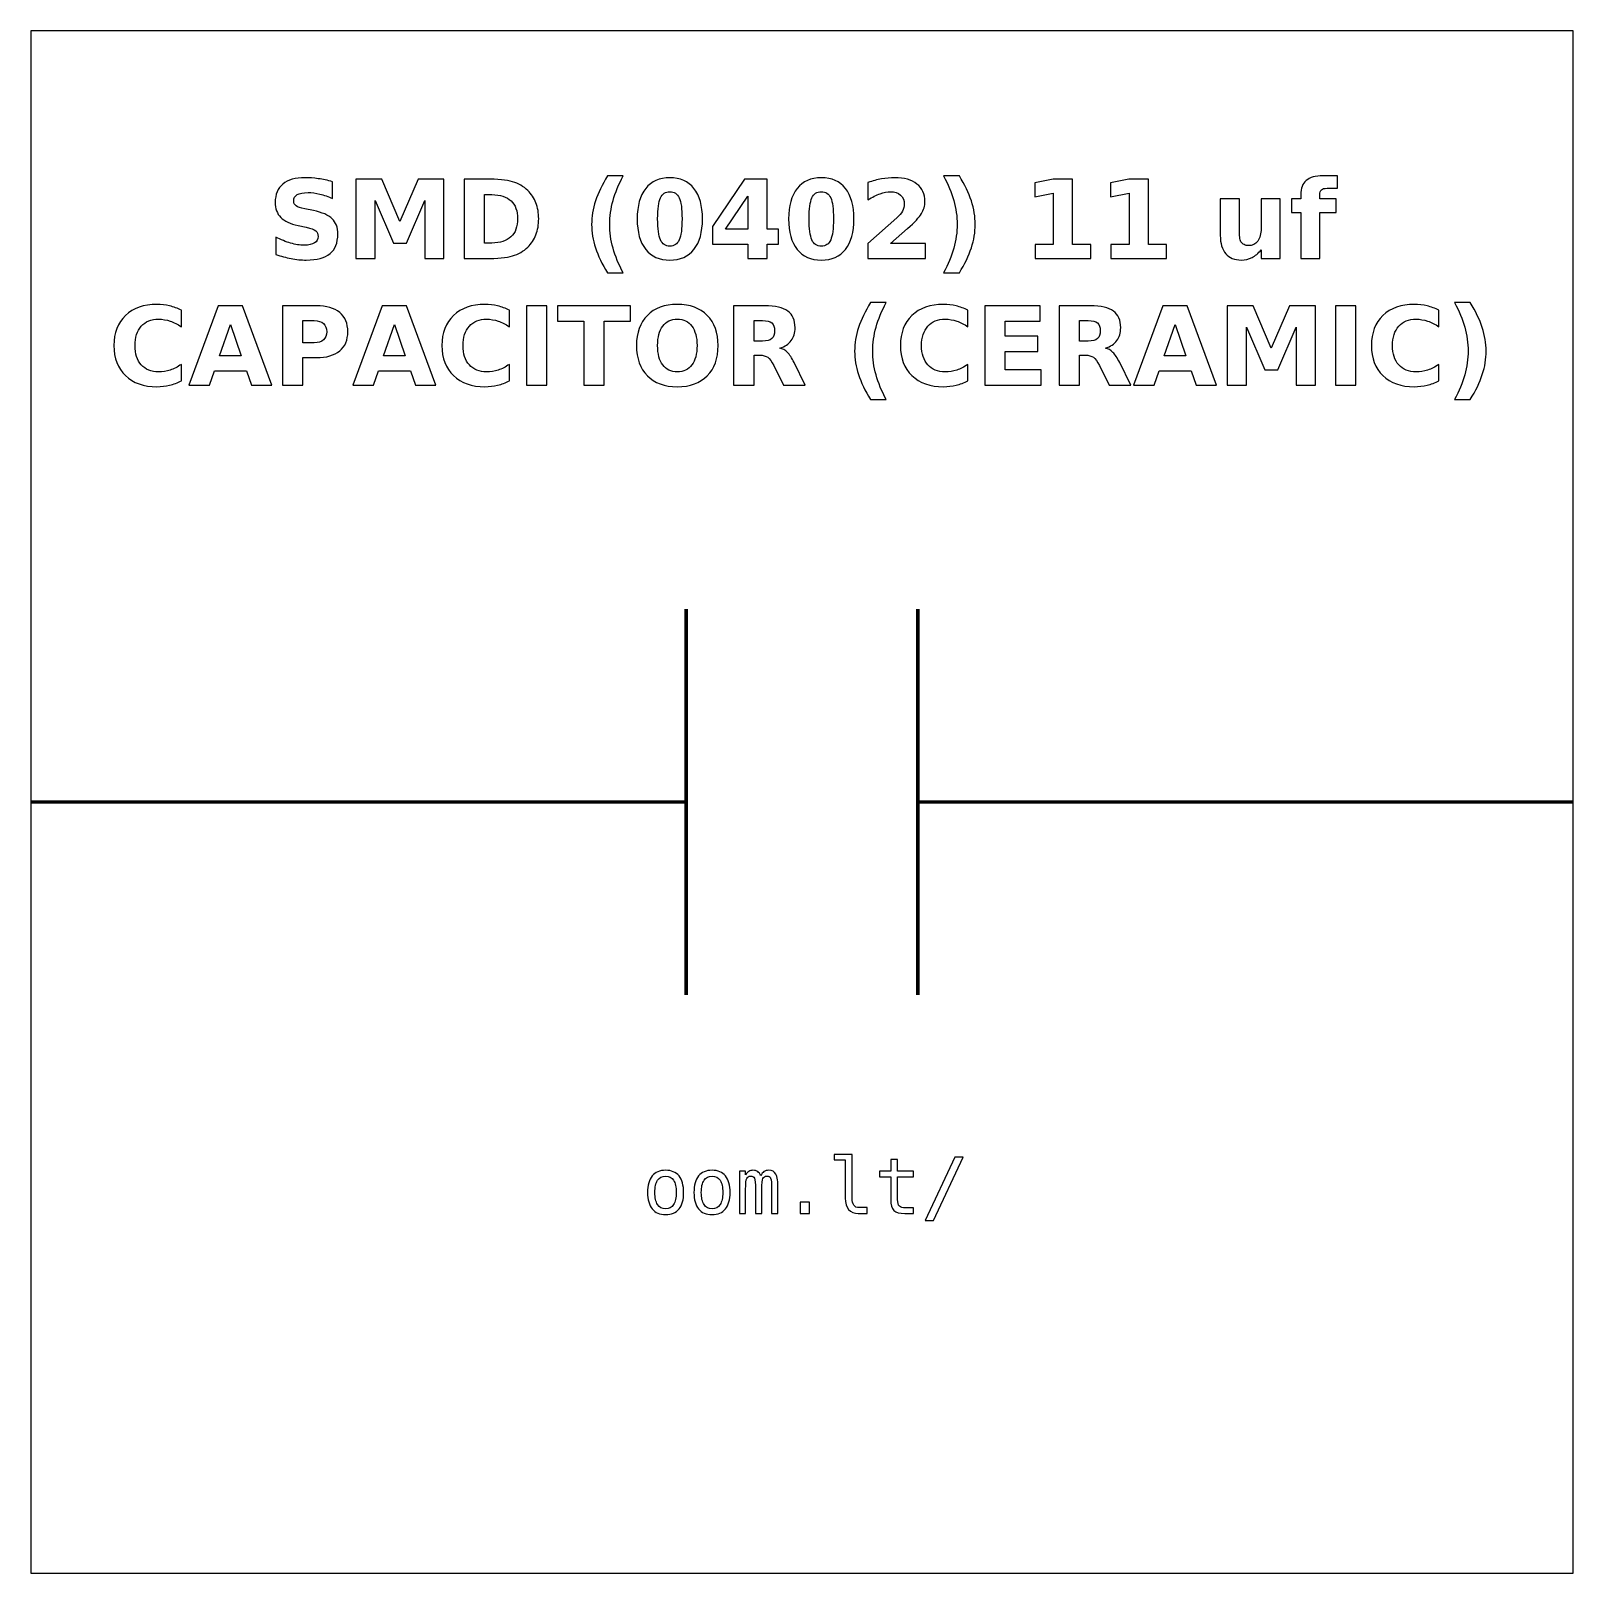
# Model space of a CAD drawing. Header units: centimetres. Extents: x -11.5 to -9.5, y -15.85 to -13.85.
import ezdxf

# ---------------------------------------------------------------- set-up
doc = ezdxf.new("R2010")
doc.units = ezdxf.units.CM
doc.header["$MEASUREMENT"] = 0
doc.layers.add('Layer 1', color=7, linetype='Continuous')

msp = doc.modelspace()

# ---------------------------------------------------------------- linework, layer by layer
at = {"layer": 'Layer 1', "color": 7}
msp.add_open_spline([(-11.5, -13.85), (-11.5, -13.85), (-9.5, -13.85), (-9.5, -13.85), (-9.5, -13.85), (-9.5, -13.85), (-9.5, -15.85), (-9.5, -15.85), (-9.5, -15.85), (-9.5, -15.85), (-11.5, -15.85), (-11.5, -15.85), (-11.5, -15.85), (-11.5, -15.85), (-11.5, -13.85), (-11.5, -13.85)], degree=3, knots=[0, 0, 0, 0, 0.25, 0.25, 0.25, 0.25, 0.5, 0.5, 0.5, 0.5, 0.75, 0.75, 0.75, 0.75, 1, 1, 1, 1], dxfattribs=at)
at = {"layer": 'Layer 1', "color": 250}
for points, knots in [([(-10.73176, -14.16381), (-10.73176, -14.16381), (-10.75222, -14.16381), (-10.75222, -14.16381), (-10.75222, -14.16381), (-10.75925, -14.15248), (-10.76445, -14.14168), (-10.76779, -14.13145), (-10.76779, -14.13145), (-10.77115, -14.12124), (-10.77282, -14.11111), (-10.77282, -14.10104), (-10.77282, -14.10104), (-10.77282, -14.09098), (-10.77113, -14.08079), (-10.76777, -14.07049), (-10.76777, -14.07049), (-10.76438, -14.06017), (-10.75921, -14.0494), (-10.75222, -14.03813), (-10.75222, -14.03813), (-10.75222, -14.03813), (-10.73176, -14.03813), (-10.73176, -14.03813), (-10.73176, -14.03813), (-10.73764, -14.04902), (-10.74204, -14.05967), (-10.74498, -14.07007), (-10.74498, -14.07007), (-10.74792, -14.08046), (-10.7494, -14.09074), (-10.7494, -14.1009), (-10.7494, -14.1009), (-10.7494, -14.11106), (-10.74794, -14.12134), (-10.74503, -14.13178), (-10.74503, -14.13178), (-10.74211, -14.1422), (-10.73769, -14.15288), (-10.73176, -14.16381)], [0, 0, 0, 0, 0.1, 0.1, 0.1, 0.1, 0.2, 0.2, 0.2, 0.2, 0.3, 0.3, 0.3, 0.3, 0.4, 0.4, 0.4, 0.4, 0.5, 0.5, 0.5, 0.5, 0.6, 0.6, 0.6, 0.6, 0.7, 0.7, 0.7, 0.7, 0.8, 0.8, 0.8, 0.8, 0.9, 0.9, 0.9, 0.9, 1, 1, 1, 1]), ([(-10.31642, -14.16381), (-10.31054, -14.15288), (-10.30612, -14.1422), (-10.30318, -14.13178), (-10.30318, -14.13178), (-10.30024, -14.12134), (-10.29878, -14.11106), (-10.29878, -14.1009), (-10.29878, -14.1009), (-10.29878, -14.09074), (-10.30024, -14.08046), (-10.30318, -14.07007), (-10.30318, -14.07007), (-10.30612, -14.05967), (-10.31054, -14.04902), (-10.31642, -14.03813), (-10.31642, -14.03813), (-10.31642, -14.03813), (-10.29596, -14.03813), (-10.29596, -14.03813), (-10.29596, -14.03813), (-10.28898, -14.0494), (-10.2838, -14.06017), (-10.28041, -14.07049), (-10.28041, -14.07049), (-10.27705, -14.08079), (-10.27536, -14.09098), (-10.27536, -14.10104), (-10.27536, -14.10104), (-10.27536, -14.11111), (-10.27703, -14.12124), (-10.28039, -14.13145), (-10.28039, -14.13145), (-10.28373, -14.14168), (-10.28893, -14.15248), (-10.29596, -14.16381), (-10.29596, -14.16381), (-10.29596, -14.16381), (-10.31642, -14.16381), (-10.31642, -14.16381)], [0, 0, 0, 0, 0.1, 0.1, 0.1, 0.1, 0.2, 0.2, 0.2, 0.2, 0.3, 0.3, 0.3, 0.3, 0.4, 0.4, 0.4, 0.4, 0.5, 0.5, 0.5, 0.5, 0.6, 0.6, 0.6, 0.6, 0.7, 0.7, 0.7, 0.7, 0.8, 0.8, 0.8, 0.8, 0.9, 0.9, 0.9, 0.9, 1, 1, 1, 1]), ([(-9.80548, -14.03799), (-9.80548, -14.03799), (-9.80548, -14.05417), (-9.80548, -14.05417), (-9.80548, -14.05417), (-9.80548, -14.05417), (-9.81914, -14.05417), (-9.81914, -14.05417), (-9.81914, -14.05417), (-9.82262, -14.05417), (-9.82507, -14.05481), (-9.82643, -14.05608), (-9.82643, -14.05608), (-9.82782, -14.05735), (-9.8285, -14.05953), (-9.8285, -14.06266), (-9.8285, -14.06266), (-9.8285, -14.06266), (-9.8285, -14.06805), (-9.8285, -14.06805), (-9.8285, -14.06805), (-9.8285, -14.06805), (-9.80743, -14.06805), (-9.80743, -14.06805), (-9.80743, -14.06805), (-9.80743, -14.06805), (-9.80743, -14.08569), (-9.80743, -14.08569), (-9.80743, -14.08569), (-9.80743, -14.08569), (-9.8285, -14.08569), (-9.8285, -14.08569), (-9.8285, -14.08569), (-9.8285, -14.08569), (-9.8285, -14.14521), (-9.8285, -14.14521), (-9.8285, -14.14521), (-9.8285, -14.14521), (-9.85317, -14.14521), (-9.85317, -14.14521), (-9.85317, -14.14521), (-9.85317, -14.14521), (-9.85317, -14.08569), (-9.85317, -14.08569), (-9.85317, -14.08569), (-9.85317, -14.08569), (-9.86543, -14.08569), (-9.86543, -14.08569), (-9.86543, -14.08569), (-9.86543, -14.08569), (-9.86543, -14.06805), (-9.86543, -14.06805), (-9.86543, -14.06805), (-9.86543, -14.06805), (-9.85317, -14.06805), (-9.85317, -14.06805), (-9.85317, -14.06805), (-9.85317, -14.06805), (-9.85317, -14.06266), (-9.85317, -14.06266), (-9.85317, -14.06266), (-9.85317, -14.05426), (-9.85082, -14.04803), (-9.84614, -14.04401), (-9.84614, -14.04401), (-9.84146, -14.03999), (-9.83419, -14.03799), (-9.82436, -14.03799), (-9.82436, -14.03799), (-9.82436, -14.03799), (-9.80548, -14.03799), (-9.80548, -14.03799)], [0, 0, 0, 0, 0.0555556, 0.0555556, 0.0555556, 0.0555556, 0.1111111, 0.1111111, 0.1111111, 0.1111111, 0.1666667, 0.1666667, 0.1666667, 0.1666667, 0.2222222, 0.2222222, 0.2222222, 0.2222222, 0.2777778, 0.2777778, 0.2777778, 0.2777778, 0.3333333, 0.3333333, 0.3333333, 0.3333333, 0.3888889, 0.3888889, 0.3888889, 0.3888889, 0.4444444, 0.4444444, 0.4444444, 0.4444444, 0.5, 0.5, 0.5, 0.5, 0.5555556, 0.5555556, 0.5555556, 0.5555556, 0.6111111, 0.6111111, 0.6111111, 0.6111111, 0.6666667, 0.6666667, 0.6666667, 0.6666667, 0.7222222, 0.7222222, 0.7222222, 0.7222222, 0.7777778, 0.7777778, 0.7777778, 0.7777778, 0.8333333, 0.8333333, 0.8333333, 0.8333333, 0.8888889, 0.8888889, 0.8888889, 0.8888889, 0.9444444, 0.9444444, 0.9444444, 0.9444444, 1, 1, 1, 1]), ([(-11.10871, -14.04559), (-11.10871, -14.04559), (-11.10871, -14.06734), (-11.10871, -14.06734), (-11.10871, -14.06734), (-11.11436, -14.06482), (-11.11988, -14.06292), (-11.12524, -14.06163), (-11.12524, -14.06163), (-11.13063, -14.06033), (-11.13571, -14.0597), (-11.14048, -14.0597), (-11.14048, -14.0597), (-11.14681, -14.0597), (-11.15151, -14.06057), (-11.15455, -14.06231), (-11.15455, -14.06231), (-11.15758, -14.06407), (-11.15909, -14.06678), (-11.15909, -14.07045), (-11.15909, -14.07045), (-11.15909, -14.0732), (-11.15808, -14.07536), (-11.15603, -14.07689), (-11.15603, -14.07689), (-11.15398, -14.07842), (-11.15027, -14.07976), (-11.14488, -14.08086), (-11.14488, -14.08086), (-11.14488, -14.08086), (-11.13359, -14.08312), (-11.13359, -14.08312), (-11.13359, -14.08312), (-11.12214, -14.08543), (-11.11403, -14.08891), (-11.10921, -14.09361), (-11.10921, -14.09361), (-11.10438, -14.09829), (-11.10196, -14.10495), (-11.10196, -14.11358), (-11.10196, -14.11358), (-11.10196, -14.12494), (-11.10532, -14.13338), (-11.11205, -14.13891), (-11.11205, -14.13891), (-11.11878, -14.14443), (-11.12905, -14.14721), (-11.14288, -14.14721), (-11.14288, -14.14721), (-11.14942, -14.14721), (-11.15596, -14.1466), (-11.16252, -14.14535), (-11.16252, -14.14535), (-11.16908, -14.1441), (-11.17567, -14.14227), (-11.18223, -14.13985), (-11.18223, -14.13985), (-11.18223, -14.13985), (-11.18223, -14.11746), (-11.18223, -14.11746), (-11.18223, -14.11746), (-11.17567, -14.12094), (-11.16932, -14.12357), (-11.16318, -14.12534), (-11.16318, -14.12534), (-11.15704, -14.1271), (-11.15114, -14.12799), (-11.14545, -14.12799), (-11.14545, -14.12799), (-11.13966, -14.12799), (-11.13522, -14.12703), (-11.13214, -14.1251), (-11.13214, -14.1251), (-11.12905, -14.12317), (-11.12753, -14.12042), (-11.12753, -14.11682), (-11.12753, -14.11682), (-11.12753, -14.11362), (-11.12856, -14.11113), (-11.13065, -14.10939), (-11.13065, -14.10939), (-11.13275, -14.10765), (-11.13691, -14.10608), (-11.14317, -14.10471), (-11.14317, -14.10471), (-11.14317, -14.10471), (-11.15344, -14.10243), (-11.15344, -14.10243), (-11.15344, -14.10243), (-11.16372, -14.10022), (-11.17125, -14.09672), (-11.176, -14.09189), (-11.176, -14.09189), (-11.18075, -14.08707), (-11.18312, -14.08056), (-11.18312, -14.0724), (-11.18312, -14.0724), (-11.18312, -14.06214), (-11.17981, -14.05426), (-11.1732, -14.04876), (-11.1732, -14.04876), (-11.16659, -14.04323), (-11.15709, -14.04048), (-11.14467, -14.04048), (-11.14467, -14.04048), (-11.13903, -14.04048), (-11.13322, -14.04091), (-11.12724, -14.04175), (-11.12724, -14.04175), (-11.12127, -14.0426), (-11.11509, -14.04387), (-11.10871, -14.04559)], [0, 0, 0, 0, 0.0357143, 0.0357143, 0.0357143, 0.0357143, 0.0714286, 0.0714286, 0.0714286, 0.0714286, 0.1071429, 0.1071429, 0.1071429, 0.1071429, 0.1428571, 0.1428571, 0.1428571, 0.1428571, 0.1785714, 0.1785714, 0.1785714, 0.1785714, 0.2142857, 0.2142857, 0.2142857, 0.2142857, 0.25, 0.25, 0.25, 0.25, 0.2857143, 0.2857143, 0.2857143, 0.2857143, 0.3214286, 0.3214286, 0.3214286, 0.3214286, 0.3571429, 0.3571429, 0.3571429, 0.3571429, 0.3928571, 0.3928571, 0.3928571, 0.3928571, 0.4285714, 0.4285714, 0.4285714, 0.4285714, 0.4642857, 0.4642857, 0.4642857, 0.4642857, 0.5, 0.5, 0.5, 0.5, 0.5357143, 0.5357143, 0.5357143, 0.5357143, 0.5714286, 0.5714286, 0.5714286, 0.5714286, 0.6071429, 0.6071429, 0.6071429, 0.6071429, 0.6428571, 0.6428571, 0.6428571, 0.6428571, 0.6785714, 0.6785714, 0.6785714, 0.6785714, 0.7142857, 0.7142857, 0.7142857, 0.7142857, 0.75, 0.75, 0.75, 0.75, 0.7857143, 0.7857143, 0.7857143, 0.7857143, 0.8214286, 0.8214286, 0.8214286, 0.8214286, 0.8571429, 0.8571429, 0.8571429, 0.8571429, 0.8928571, 0.8928571, 0.8928571, 0.8928571, 0.9285714, 0.9285714, 0.9285714, 0.9285714, 0.9642857, 0.9642857, 0.9642857, 0.9642857, 1, 1, 1, 1]), ([(-11.07868, -14.04234), (-11.07868, -14.04234), (-11.04493, -14.04234), (-11.04493, -14.04234), (-11.04493, -14.04234), (-11.04493, -14.04234), (-11.02148, -14.0974), (-11.02148, -14.0974), (-11.02148, -14.0974), (-11.02148, -14.0974), (-10.99792, -14.04234), (-10.99792, -14.04234), (-10.99792, -14.04234), (-10.99792, -14.04234), (-10.96424, -14.04234), (-10.96424, -14.04234), (-10.96424, -14.04234), (-10.96424, -14.04234), (-10.96424, -14.14521), (-10.96424, -14.14521), (-10.96424, -14.14521), (-10.96424, -14.14521), (-10.98931, -14.14521), (-10.98931, -14.14521), (-10.98931, -14.14521), (-10.98931, -14.14521), (-10.98931, -14.06997), (-10.98931, -14.06997), (-10.98931, -14.06997), (-10.98931, -14.06997), (-11.01302, -14.12543), (-11.01302, -14.12543), (-11.01302, -14.12543), (-11.01302, -14.12543), (-11.02983, -14.12543), (-11.02983, -14.12543), (-11.02983, -14.12543), (-11.02983, -14.12543), (-11.05354, -14.06997), (-11.05354, -14.06997), (-11.05354, -14.06997), (-11.05354, -14.06997), (-11.05354, -14.14521), (-11.05354, -14.14521), (-11.05354, -14.14521), (-11.05354, -14.14521), (-11.07868, -14.14521), (-11.07868, -14.14521), (-11.07868, -14.14521), (-11.07868, -14.14521), (-11.07868, -14.04234), (-11.07868, -14.04234)], [0, 0, 0, 0, 0.0769231, 0.0769231, 0.0769231, 0.0769231, 0.1538462, 0.1538462, 0.1538462, 0.1538462, 0.2307692, 0.2307692, 0.2307692, 0.2307692, 0.3076923, 0.3076923, 0.3076923, 0.3076923, 0.3846154, 0.3846154, 0.3846154, 0.3846154, 0.4615385, 0.4615385, 0.4615385, 0.4615385, 0.5384615, 0.5384615, 0.5384615, 0.5384615, 0.6153846, 0.6153846, 0.6153846, 0.6153846, 0.6923077, 0.6923077, 0.6923077, 0.6923077, 0.7692308, 0.7692308, 0.7692308, 0.7692308, 0.8461538, 0.8461538, 0.8461538, 0.8461538, 0.9230769, 0.9230769, 0.9230769, 0.9230769, 1, 1, 1, 1]), ([(-10.93825, -14.04234), (-10.93825, -14.04234), (-10.91026, -14.04234), (-10.91026, -14.04234), (-10.91026, -14.04234), (-10.89465, -14.04234), (-10.88303, -14.04345), (-10.87539, -14.04568), (-10.87539, -14.04568), (-10.86774, -14.04791), (-10.86118, -14.05168), (-10.8557, -14.05702), (-10.8557, -14.05702), (-10.85088, -14.06165), (-10.84731, -14.06701), (-10.84495, -14.07308), (-10.84495, -14.07308), (-10.84263, -14.07912), (-10.84145, -14.08599), (-10.84145, -14.09368), (-10.84145, -14.09368), (-10.84145, -14.10144), (-10.84263, -14.10836), (-10.84495, -14.11445), (-10.84495, -14.11445), (-10.84731, -14.12054), (-10.85088, -14.1259), (-10.8557, -14.13053), (-10.8557, -14.13053), (-10.86123, -14.13587), (-10.86784, -14.13964), (-10.87555, -14.14187), (-10.87555, -14.14187), (-10.88327, -14.1441), (-10.89484, -14.14521), (-10.91026, -14.14521), (-10.91026, -14.14521), (-10.91026, -14.14521), (-10.93825, -14.14521), (-10.93825, -14.14521), (-10.93825, -14.14521), (-10.93825, -14.14521), (-10.93825, -14.04234), (-10.93825, -14.04234)], [0, 0, 0, 0, 0.0909091, 0.0909091, 0.0909091, 0.0909091, 0.1818182, 0.1818182, 0.1818182, 0.1818182, 0.2727273, 0.2727273, 0.2727273, 0.2727273, 0.3636364, 0.3636364, 0.3636364, 0.3636364, 0.4545455, 0.4545455, 0.4545455, 0.4545455, 0.5454545, 0.5454545, 0.5454545, 0.5454545, 0.6363636, 0.6363636, 0.6363636, 0.6363636, 0.7272727, 0.7272727, 0.7272727, 0.7272727, 0.8181818, 0.8181818, 0.8181818, 0.8181818, 0.9090909, 0.9090909, 0.9090909, 0.9090909, 1, 1, 1, 1]), ([(-10.62903, -14.09387), (-10.62903, -14.11092), (-10.6327, -14.12407), (-10.64006, -14.13333), (-10.64006, -14.13333), (-10.6474, -14.14258), (-10.65784, -14.14721), (-10.67134, -14.14721), (-10.67134, -14.14721), (-10.68489, -14.14721), (-10.69535, -14.14258), (-10.70269, -14.13333), (-10.70269, -14.13333), (-10.71005, -14.12407), (-10.71372, -14.11092), (-10.71372, -14.09387), (-10.71372, -14.09387), (-10.71372, -14.0768), (-10.71005, -14.06362), (-10.70269, -14.05436), (-10.70269, -14.05436), (-10.69535, -14.04512), (-10.68489, -14.04048), (-10.67134, -14.04048), (-10.67134, -14.04048), (-10.65784, -14.04048), (-10.6474, -14.04512), (-10.64006, -14.05436), (-10.64006, -14.05436), (-10.6327, -14.06362), (-10.62903, -14.0768), (-10.62903, -14.09387)], [0, 0, 0, 0, 0.125, 0.125, 0.125, 0.125, 0.25, 0.25, 0.25, 0.25, 0.375, 0.375, 0.375, 0.375, 0.5, 0.5, 0.5, 0.5, 0.625, 0.625, 0.625, 0.625, 0.75, 0.75, 0.75, 0.75, 0.875, 0.875, 0.875, 0.875, 1, 1, 1, 1]), ([(-10.65556, -14.09368), (-10.65556, -14.08082), (-10.65676, -14.07176), (-10.65918, -14.06649), (-10.65918, -14.06649), (-10.66158, -14.06125), (-10.66565, -14.05862), (-10.67134, -14.05862), (-10.67134, -14.05862), (-10.67703, -14.05862), (-10.6811, -14.06125), (-10.68355, -14.06649), (-10.68355, -14.06649), (-10.68597, -14.07176), (-10.68719, -14.08082), (-10.68719, -14.09368), (-10.68719, -14.09368), (-10.68719, -14.10666), (-10.68597, -14.11584), (-10.68355, -14.12115), (-10.68355, -14.12115), (-10.6811, -14.12649), (-10.67703, -14.12915), (-10.67134, -14.12915), (-10.67134, -14.12915), (-10.6657, -14.12915), (-10.66165, -14.12649), (-10.6592, -14.12115), (-10.6592, -14.12115), (-10.65678, -14.11584), (-10.65556, -14.10666), (-10.65556, -14.09368)], [0, 0, 0, 0, 0.125, 0.125, 0.125, 0.125, 0.25, 0.25, 0.25, 0.25, 0.375, 0.375, 0.375, 0.375, 0.5, 0.5, 0.5, 0.5, 0.625, 0.625, 0.625, 0.625, 0.75, 0.75, 0.75, 0.75, 0.875, 0.875, 0.875, 0.875, 1, 1, 1, 1]), ([(-10.57473, -14.04234), (-10.57473, -14.04234), (-10.54523, -14.04234), (-10.54523, -14.04234), (-10.54523, -14.04234), (-10.54523, -14.04234), (-10.54523, -14.10725), (-10.54523, -14.10725), (-10.54523, -14.10725), (-10.54523, -14.10725), (-10.53056, -14.10725), (-10.53056, -14.10725), (-10.53056, -14.10725), (-10.53056, -14.10725), (-10.53056, -14.12647), (-10.53056, -14.12647), (-10.53056, -14.12647), (-10.53056, -14.12647), (-10.54523, -14.12647), (-10.54523, -14.12647), (-10.54523, -14.12647), (-10.54523, -14.12647), (-10.54523, -14.14521), (-10.54523, -14.14521), (-10.54523, -14.14521), (-10.54523, -14.14521), (-10.5703, -14.14521), (-10.5703, -14.14521), (-10.5703, -14.14521), (-10.5703, -14.14521), (-10.5703, -14.12647), (-10.5703, -14.12647), (-10.5703, -14.12647), (-10.5703, -14.12647), (-10.61593, -14.12647), (-10.61593, -14.12647), (-10.61593, -14.12647), (-10.61593, -14.12647), (-10.61593, -14.10372), (-10.61593, -14.10372), (-10.61593, -14.10372), (-10.61593, -14.10372), (-10.57473, -14.04234), (-10.57473, -14.04234)], [0, 0, 0, 0, 0.0909091, 0.0909091, 0.0909091, 0.0909091, 0.1818182, 0.1818182, 0.1818182, 0.1818182, 0.2727273, 0.2727273, 0.2727273, 0.2727273, 0.3636364, 0.3636364, 0.3636364, 0.3636364, 0.4545455, 0.4545455, 0.4545455, 0.4545455, 0.5454545, 0.5454545, 0.5454545, 0.5454545, 0.6363636, 0.6363636, 0.6363636, 0.6363636, 0.7272727, 0.7272727, 0.7272727, 0.7272727, 0.8181818, 0.8181818, 0.8181818, 0.8181818, 0.9090909, 0.9090909, 0.9090909, 0.9090909, 1, 1, 1, 1]), ([(-10.43265, -14.09387), (-10.43265, -14.11092), (-10.43632, -14.12407), (-10.44368, -14.13333), (-10.44368, -14.13333), (-10.45102, -14.14258), (-10.46146, -14.14721), (-10.47496, -14.14721), (-10.47496, -14.14721), (-10.48851, -14.14721), (-10.49897, -14.14258), (-10.50631, -14.13333), (-10.50631, -14.13333), (-10.51367, -14.12407), (-10.51734, -14.11092), (-10.51734, -14.09387), (-10.51734, -14.09387), (-10.51734, -14.0768), (-10.51367, -14.06362), (-10.50631, -14.05436), (-10.50631, -14.05436), (-10.49897, -14.04512), (-10.48851, -14.04048), (-10.47496, -14.04048), (-10.47496, -14.04048), (-10.46146, -14.04048), (-10.45102, -14.04512), (-10.44368, -14.05436), (-10.44368, -14.05436), (-10.43632, -14.06362), (-10.43265, -14.0768), (-10.43265, -14.09387)], [0, 0, 0, 0, 0.125, 0.125, 0.125, 0.125, 0.25, 0.25, 0.25, 0.25, 0.375, 0.375, 0.375, 0.375, 0.5, 0.5, 0.5, 0.5, 0.625, 0.625, 0.625, 0.625, 0.75, 0.75, 0.75, 0.75, 0.875, 0.875, 0.875, 0.875, 1, 1, 1, 1]), ([(-10.45918, -14.09368), (-10.45918, -14.08082), (-10.46038, -14.07176), (-10.4628, -14.06649), (-10.4628, -14.06649), (-10.4652, -14.06125), (-10.46927, -14.05862), (-10.47496, -14.05862), (-10.47496, -14.05862), (-10.48065, -14.05862), (-10.48472, -14.06125), (-10.48717, -14.06649), (-10.48717, -14.06649), (-10.48959, -14.07176), (-10.49081, -14.08082), (-10.49081, -14.09368), (-10.49081, -14.09368), (-10.49081, -14.10666), (-10.48959, -14.11584), (-10.48717, -14.12115), (-10.48717, -14.12115), (-10.48472, -14.12649), (-10.48065, -14.12915), (-10.47496, -14.12915), (-10.47496, -14.12915), (-10.46932, -14.12915), (-10.46527, -14.12649), (-10.46282, -14.12115), (-10.46282, -14.12115), (-10.4604, -14.11584), (-10.45918, -14.10666), (-10.45918, -14.09368)], [0, 0, 0, 0, 0.125, 0.125, 0.125, 0.125, 0.25, 0.25, 0.25, 0.25, 0.375, 0.375, 0.375, 0.375, 0.5, 0.5, 0.5, 0.5, 0.625, 0.625, 0.625, 0.625, 0.75, 0.75, 0.75, 0.75, 0.875, 0.875, 0.875, 0.875, 1, 1, 1, 1]), ([(-10.38524, -14.12571), (-10.38524, -14.12571), (-10.33996, -14.12571), (-10.33996, -14.12571), (-10.33996, -14.12571), (-10.33996, -14.12571), (-10.33996, -14.14521), (-10.33996, -14.14521), (-10.33996, -14.14521), (-10.33996, -14.14521), (-10.41473, -14.14521), (-10.41473, -14.14521), (-10.41473, -14.14521), (-10.41473, -14.14521), (-10.41473, -14.12571), (-10.41473, -14.12571), (-10.41473, -14.12571), (-10.41473, -14.12571), (-10.37717, -14.09258), (-10.37717, -14.09258), (-10.37717, -14.09258), (-10.37381, -14.08954), (-10.37134, -14.08658), (-10.36974, -14.08369), (-10.36974, -14.08369), (-10.36812, -14.08079), (-10.36732, -14.07778), (-10.36732, -14.07465), (-10.36732, -14.07465), (-10.36732, -14.06983), (-10.36894, -14.06595), (-10.37218, -14.06301), (-10.37218, -14.06301), (-10.37541, -14.06007), (-10.37971, -14.05862), (-10.3851, -14.05862), (-10.3851, -14.05862), (-10.38923, -14.05862), (-10.39375, -14.05951), (-10.39867, -14.06127), (-10.39867, -14.06127), (-10.40358, -14.06304), (-10.40885, -14.06567), (-10.41445, -14.06915), (-10.41445, -14.06915), (-10.41445, -14.06915), (-10.41445, -14.04655), (-10.41445, -14.04655), (-10.41445, -14.04655), (-10.40847, -14.04458), (-10.40257, -14.04307), (-10.39674, -14.04204), (-10.39674, -14.04204), (-10.3909, -14.041), (-10.38519, -14.04048), (-10.37957, -14.04048), (-10.37957, -14.04048), (-10.36727, -14.04048), (-10.3577, -14.04319), (-10.35088, -14.04862), (-10.35088, -14.04862), (-10.34406, -14.05403), (-10.34065, -14.06158), (-10.34065, -14.07129), (-10.34065, -14.07129), (-10.34065, -14.07689), (-10.3421, -14.08211), (-10.345, -14.08696), (-10.345, -14.08696), (-10.34789, -14.0918), (-10.35398, -14.09829), (-10.36325, -14.10643), (-10.36325, -14.10643), (-10.36325, -14.10643), (-10.38524, -14.12571), (-10.38524, -14.12571)], [0, 0, 0, 0, 0.0526316, 0.0526316, 0.0526316, 0.0526316, 0.1052632, 0.1052632, 0.1052632, 0.1052632, 0.1578947, 0.1578947, 0.1578947, 0.1578947, 0.2105263, 0.2105263, 0.2105263, 0.2105263, 0.2631579, 0.2631579, 0.2631579, 0.2631579, 0.3157895, 0.3157895, 0.3157895, 0.3157895, 0.3684211, 0.3684211, 0.3684211, 0.3684211, 0.4210526, 0.4210526, 0.4210526, 0.4210526, 0.4736842, 0.4736842, 0.4736842, 0.4736842, 0.5263158, 0.5263158, 0.5263158, 0.5263158, 0.5789474, 0.5789474, 0.5789474, 0.5789474, 0.6315789, 0.6315789, 0.6315789, 0.6315789, 0.6842105, 0.6842105, 0.6842105, 0.6842105, 0.7368421, 0.7368421, 0.7368421, 0.7368421, 0.7894737, 0.7894737, 0.7894737, 0.7894737, 0.8421053, 0.8421053, 0.8421053, 0.8421053, 0.8947368, 0.8947368, 0.8947368, 0.8947368, 0.9473684, 0.9473684, 0.9473684, 0.9473684, 1, 1, 1, 1]), ([(-10.19756, -14.12689), (-10.19756, -14.12689), (-10.17413, -14.12689), (-10.17413, -14.12689), (-10.17413, -14.12689), (-10.17413, -14.12689), (-10.17413, -14.0604), (-10.17413, -14.0604), (-10.17413, -14.0604), (-10.17413, -14.0604), (-10.19817, -14.06537), (-10.19817, -14.06537), (-10.19817, -14.06537), (-10.19817, -14.06537), (-10.19817, -14.0473), (-10.19817, -14.0473), (-10.19817, -14.0473), (-10.19817, -14.0473), (-10.17427, -14.04234), (-10.17427, -14.04234), (-10.17427, -14.04234), (-10.17427, -14.04234), (-10.14906, -14.04234), (-10.14906, -14.04234), (-10.14906, -14.04234), (-10.14906, -14.04234), (-10.14906, -14.12689), (-10.14906, -14.12689), (-10.14906, -14.12689), (-10.14906, -14.12689), (-10.12564, -14.12689), (-10.12564, -14.12689), (-10.12564, -14.12689), (-10.12564, -14.12689), (-10.12564, -14.14521), (-10.12564, -14.14521), (-10.12564, -14.14521), (-10.12564, -14.14521), (-10.19756, -14.14521), (-10.19756, -14.14521), (-10.19756, -14.14521), (-10.19756, -14.14521), (-10.19756, -14.12689), (-10.19756, -14.12689)], [0, 0, 0, 0, 0.0909091, 0.0909091, 0.0909091, 0.0909091, 0.1818182, 0.1818182, 0.1818182, 0.1818182, 0.2727273, 0.2727273, 0.2727273, 0.2727273, 0.3636364, 0.3636364, 0.3636364, 0.3636364, 0.4545455, 0.4545455, 0.4545455, 0.4545455, 0.5454545, 0.5454545, 0.5454545, 0.5454545, 0.6363636, 0.6363636, 0.6363636, 0.6363636, 0.7272727, 0.7272727, 0.7272727, 0.7272727, 0.8181818, 0.8181818, 0.8181818, 0.8181818, 0.9090909, 0.9090909, 0.9090909, 0.9090909, 1, 1, 1, 1]), ([(-10.09937, -14.12689), (-10.09937, -14.12689), (-10.07594, -14.12689), (-10.07594, -14.12689), (-10.07594, -14.12689), (-10.07594, -14.12689), (-10.07594, -14.0604), (-10.07594, -14.0604), (-10.07594, -14.0604), (-10.07594, -14.0604), (-10.09998, -14.06537), (-10.09998, -14.06537), (-10.09998, -14.06537), (-10.09998, -14.06537), (-10.09998, -14.0473), (-10.09998, -14.0473), (-10.09998, -14.0473), (-10.09998, -14.0473), (-10.07608, -14.04234), (-10.07608, -14.04234), (-10.07608, -14.04234), (-10.07608, -14.04234), (-10.05087, -14.04234), (-10.05087, -14.04234), (-10.05087, -14.04234), (-10.05087, -14.04234), (-10.05087, -14.12689), (-10.05087, -14.12689), (-10.05087, -14.12689), (-10.05087, -14.12689), (-10.02745, -14.12689), (-10.02745, -14.12689), (-10.02745, -14.12689), (-10.02745, -14.12689), (-10.02745, -14.14521), (-10.02745, -14.14521), (-10.02745, -14.14521), (-10.02745, -14.14521), (-10.09937, -14.14521), (-10.09937, -14.14521), (-10.09937, -14.14521), (-10.09937, -14.14521), (-10.09937, -14.12689), (-10.09937, -14.12689)], [0, 0, 0, 0, 0.0909091, 0.0909091, 0.0909091, 0.0909091, 0.1818182, 0.1818182, 0.1818182, 0.1818182, 0.2727273, 0.2727273, 0.2727273, 0.2727273, 0.3636364, 0.3636364, 0.3636364, 0.3636364, 0.4545455, 0.4545455, 0.4545455, 0.4545455, 0.5454545, 0.5454545, 0.5454545, 0.5454545, 0.6363636, 0.6363636, 0.6363636, 0.6363636, 0.7272727, 0.7272727, 0.7272727, 0.7272727, 0.8181818, 0.8181818, 0.8181818, 0.8181818, 0.9090909, 0.9090909, 0.9090909, 0.9090909, 1, 1, 1, 1]), ([(-10.91172, -14.0624), (-10.91172, -14.0624), (-10.91172, -14.12515), (-10.91172, -14.12515), (-10.91172, -14.12515), (-10.91172, -14.12515), (-10.90222, -14.12515), (-10.90222, -14.12515), (-10.90222, -14.12515), (-10.89138, -14.12515), (-10.8831, -14.12247), (-10.87739, -14.11708), (-10.87739, -14.11708), (-10.87167, -14.11172), (-10.8688, -14.10391), (-10.8688, -14.09368), (-10.8688, -14.09368), (-10.8688, -14.08347), (-10.87165, -14.07571), (-10.87734, -14.0704), (-10.87734, -14.0704), (-10.88303, -14.06506), (-10.89133, -14.0624), (-10.90222, -14.0624), (-10.90222, -14.0624), (-10.90222, -14.0624), (-10.91172, -14.0624), (-10.91172, -14.0624)], [0, 0, 0, 0, 0.1428571, 0.1428571, 0.1428571, 0.1428571, 0.2857143, 0.2857143, 0.2857143, 0.2857143, 0.4285714, 0.4285714, 0.4285714, 0.4285714, 0.5714286, 0.5714286, 0.5714286, 0.5714286, 0.7142857, 0.7142857, 0.7142857, 0.7142857, 0.8571429, 0.8571429, 0.8571429, 0.8571429, 1, 1, 1, 1]), ([(-10.5703, -14.06419), (-10.5703, -14.06419), (-10.5994, -14.10725), (-10.5994, -14.10725), (-10.5994, -14.10725), (-10.5994, -14.10725), (-10.5703, -14.10725), (-10.5703, -14.10725), (-10.5703, -14.10725), (-10.5703, -14.10725), (-10.5703, -14.06419), (-10.5703, -14.06419)], [0, 0, 0, 0, 0.3333333, 0.3333333, 0.3333333, 0.3333333, 0.6666667, 0.6666667, 0.6666667, 0.6666667, 1, 1, 1, 1]), ([(-9.95755, -14.11518), (-9.95755, -14.11518), (-9.95755, -14.06805), (-9.95755, -14.06805), (-9.95755, -14.06805), (-9.95755, -14.06805), (-9.93274, -14.06805), (-9.93274, -14.06805), (-9.93274, -14.06805), (-9.93274, -14.06805), (-9.93274, -14.07576), (-9.93274, -14.07576), (-9.93274, -14.07576), (-9.93274, -14.07995), (-9.93276, -14.08519), (-9.93281, -14.09149), (-9.93281, -14.09149), (-9.93286, -14.09782), (-9.93288, -14.10203), (-9.93288, -14.10415), (-9.93288, -14.10415), (-9.93288, -14.11036), (-9.93271, -14.11482), (-9.93239, -14.11755), (-9.93239, -14.11755), (-9.93208, -14.12028), (-9.93152, -14.12226), (-9.93074, -14.1235), (-9.93074, -14.1235), (-9.92973, -14.12513), (-9.92841, -14.12635), (-9.92679, -14.12722), (-9.92679, -14.12722), (-9.92514, -14.12809), (-9.92328, -14.12854), (-9.92117, -14.12854), (-9.92117, -14.12854), (-9.91602, -14.12854), (-9.91197, -14.12656), (-9.90903, -14.12261), (-9.90903, -14.12261), (-9.90609, -14.11866), (-9.90463, -14.11318), (-9.90463, -14.10615), (-9.90463, -14.10615), (-9.90463, -14.10615), (-9.90463, -14.06805), (-9.90463, -14.06805), (-9.90463, -14.06805), (-9.90463, -14.06805), (-9.87996, -14.06805), (-9.87996, -14.06805), (-9.87996, -14.06805), (-9.87996, -14.06805), (-9.87996, -14.14521), (-9.87996, -14.14521), (-9.87996, -14.14521), (-9.87996, -14.14521), (-9.90463, -14.14521), (-9.90463, -14.14521), (-9.90463, -14.14521), (-9.90463, -14.14521), (-9.90463, -14.13404), (-9.90463, -14.13404), (-9.90463, -14.13404), (-9.90835, -14.13855), (-9.9123, -14.14187), (-9.91644, -14.14401), (-9.91644, -14.14401), (-9.9206, -14.14615), (-9.92519, -14.14721), (-9.9302, -14.14721), (-9.9302, -14.14721), (-9.93911, -14.14721), (-9.94588, -14.14448), (-9.95056, -14.139), (-9.95056, -14.139), (-9.95522, -14.13354), (-9.95755, -14.1256), (-9.95755, -14.11518)], [0, 0, 0, 0, 0.05, 0.05, 0.05, 0.05, 0.1, 0.1, 0.1, 0.1, 0.15, 0.15, 0.15, 0.15, 0.2, 0.2, 0.2, 0.2, 0.25, 0.25, 0.25, 0.25, 0.3, 0.3, 0.3, 0.3, 0.35, 0.35, 0.35, 0.35, 0.4, 0.4, 0.4, 0.4, 0.45, 0.45, 0.45, 0.45, 0.5, 0.5, 0.5, 0.5, 0.55, 0.55, 0.55, 0.55, 0.6, 0.6, 0.6, 0.6, 0.65, 0.65, 0.65, 0.65, 0.7, 0.7, 0.7, 0.7, 0.75, 0.75, 0.75, 0.75, 0.8, 0.8, 0.8, 0.8, 0.85, 0.85, 0.85, 0.85, 0.9, 0.9, 0.9, 0.9, 0.95, 0.95, 0.95, 0.95, 1, 1, 1, 1]), ([(-11.30482, -14.30382), (-11.30968, -14.30633), (-11.31476, -14.30824), (-11.32006, -14.30953), (-11.32006, -14.30953), (-11.32532, -14.31082), (-11.33085, -14.31146), (-11.33659, -14.31146), (-11.33659, -14.31146), (-11.35371, -14.31146), (-11.36728, -14.30666), (-11.3773, -14.29709), (-11.3773, -14.29709), (-11.38732, -14.28752), (-11.39233, -14.27454), (-11.39233, -14.25812), (-11.39233, -14.25812), (-11.39233, -14.24168), (-11.38732, -14.22867), (-11.3773, -14.2191), (-11.3773, -14.2191), (-11.36728, -14.20953), (-11.35371, -14.20473), (-11.33659, -14.20473), (-11.33659, -14.20473), (-11.33085, -14.20473), (-11.32532, -14.20537), (-11.32006, -14.20666), (-11.32006, -14.20666), (-11.31476, -14.20795), (-11.30968, -14.20986), (-11.30482, -14.21238), (-11.30482, -14.21238), (-11.30482, -14.21238), (-11.30482, -14.23366), (-11.30482, -14.23366), (-11.30482, -14.23366), (-11.30973, -14.2303), (-11.31458, -14.22785), (-11.31935, -14.2263), (-11.31935, -14.2263), (-11.32412, -14.22472), (-11.32916, -14.22395), (-11.33445, -14.22395), (-11.33445, -14.22395), (-11.3439, -14.22395), (-11.35136, -14.22698), (-11.35677, -14.23305), (-11.35677, -14.23305), (-11.3622, -14.23912), (-11.36491, -14.24747), (-11.36491, -14.25812), (-11.36491, -14.25812), (-11.36491, -14.26875), (-11.3622, -14.27708), (-11.35677, -14.28314), (-11.35677, -14.28314), (-11.35136, -14.28921), (-11.3439, -14.29224), (-11.33445, -14.29224), (-11.33445, -14.29224), (-11.32916, -14.29224), (-11.32412, -14.29147), (-11.31935, -14.28989), (-11.31935, -14.28989), (-11.31458, -14.28834), (-11.30973, -14.28589), (-11.30482, -14.28253), (-11.30482, -14.28253), (-11.30482, -14.28253), (-11.30482, -14.30382), (-11.30482, -14.30382)], [0, 0, 0, 0, 0.0555556, 0.0555556, 0.0555556, 0.0555556, 0.1111111, 0.1111111, 0.1111111, 0.1111111, 0.1666667, 0.1666667, 0.1666667, 0.1666667, 0.2222222, 0.2222222, 0.2222222, 0.2222222, 0.2777778, 0.2777778, 0.2777778, 0.2777778, 0.3333333, 0.3333333, 0.3333333, 0.3333333, 0.3888889, 0.3888889, 0.3888889, 0.3888889, 0.4444444, 0.4444444, 0.4444444, 0.4444444, 0.5, 0.5, 0.5, 0.5, 0.5555556, 0.5555556, 0.5555556, 0.5555556, 0.6111111, 0.6111111, 0.6111111, 0.6111111, 0.6666667, 0.6666667, 0.6666667, 0.6666667, 0.7222222, 0.7222222, 0.7222222, 0.7222222, 0.7777778, 0.7777778, 0.7777778, 0.7777778, 0.8333333, 0.8333333, 0.8333333, 0.8333333, 0.8888889, 0.8888889, 0.8888889, 0.8888889, 0.9444444, 0.9444444, 0.9444444, 0.9444444, 1, 1, 1, 1]), ([(-11.22043, -14.29074), (-11.22043, -14.29074), (-11.26192, -14.29074), (-11.26192, -14.29074), (-11.26192, -14.29074), (-11.26192, -14.29074), (-11.26846, -14.30946), (-11.26846, -14.30946), (-11.26846, -14.30946), (-11.26846, -14.30946), (-11.29513, -14.30946), (-11.29513, -14.30946), (-11.29513, -14.30946), (-11.29513, -14.30946), (-11.25703, -14.20659), (-11.25703, -14.20659), (-11.25703, -14.20659), (-11.25703, -14.20659), (-11.2254, -14.20659), (-11.2254, -14.20659), (-11.2254, -14.20659), (-11.2254, -14.20659), (-11.1873, -14.30946), (-11.1873, -14.30946), (-11.1873, -14.30946), (-11.1873, -14.30946), (-11.21397, -14.30946), (-11.21397, -14.30946), (-11.21397, -14.30946), (-11.21397, -14.30946), (-11.22043, -14.29074), (-11.22043, -14.29074)], [0, 0, 0, 0, 0.125, 0.125, 0.125, 0.125, 0.25, 0.25, 0.25, 0.25, 0.375, 0.375, 0.375, 0.375, 0.5, 0.5, 0.5, 0.5, 0.625, 0.625, 0.625, 0.625, 0.75, 0.75, 0.75, 0.75, 0.875, 0.875, 0.875, 0.875, 1, 1, 1, 1]), ([(-11.17363, -14.20659), (-11.17363, -14.20659), (-11.12961, -14.20659), (-11.12961, -14.20659), (-11.12961, -14.20659), (-11.11651, -14.20659), (-11.10646, -14.20951), (-11.09945, -14.21532), (-11.09945, -14.21532), (-11.09245, -14.22113), (-11.08894, -14.2294), (-11.08894, -14.24015), (-11.08894, -14.24015), (-11.08894, -14.25092), (-11.09245, -14.25922), (-11.09945, -14.26503), (-11.09945, -14.26503), (-11.10646, -14.27084), (-11.11651, -14.27376), (-11.12961, -14.27376), (-11.12961, -14.27376), (-11.12961, -14.27376), (-11.1471, -14.27376), (-11.1471, -14.27376), (-11.1471, -14.27376), (-11.1471, -14.27376), (-11.1471, -14.30946), (-11.1471, -14.30946), (-11.1471, -14.30946), (-11.1471, -14.30946), (-11.17363, -14.30946), (-11.17363, -14.30946), (-11.17363, -14.30946), (-11.17363, -14.30946), (-11.17363, -14.20659), (-11.17363, -14.20659)], [0, 0, 0, 0, 0.1111111, 0.1111111, 0.1111111, 0.1111111, 0.2222222, 0.2222222, 0.2222222, 0.2222222, 0.3333333, 0.3333333, 0.3333333, 0.3333333, 0.4444444, 0.4444444, 0.4444444, 0.4444444, 0.5555556, 0.5555556, 0.5555556, 0.5555556, 0.6666667, 0.6666667, 0.6666667, 0.6666667, 0.7777778, 0.7777778, 0.7777778, 0.7777778, 0.8888889, 0.8888889, 0.8888889, 0.8888889, 1, 1, 1, 1]), ([(-11.0078, -14.29074), (-11.0078, -14.29074), (-11.04929, -14.29074), (-11.04929, -14.29074), (-11.04929, -14.29074), (-11.04929, -14.29074), (-11.05583, -14.30946), (-11.05583, -14.30946), (-11.05583, -14.30946), (-11.05583, -14.30946), (-11.0825, -14.30946), (-11.0825, -14.30946), (-11.0825, -14.30946), (-11.0825, -14.30946), (-11.0444, -14.20659), (-11.0444, -14.20659), (-11.0444, -14.20659), (-11.0444, -14.20659), (-11.01277, -14.20659), (-11.01277, -14.20659), (-11.01277, -14.20659), (-11.01277, -14.20659), (-10.97467, -14.30946), (-10.97467, -14.30946), (-10.97467, -14.30946), (-10.97467, -14.30946), (-11.00134, -14.30946), (-11.00134, -14.30946), (-11.00134, -14.30946), (-11.00134, -14.30946), (-11.0078, -14.29074), (-11.0078, -14.29074)], [0, 0, 0, 0, 0.125, 0.125, 0.125, 0.125, 0.25, 0.25, 0.25, 0.25, 0.375, 0.375, 0.375, 0.375, 0.5, 0.5, 0.5, 0.5, 0.625, 0.625, 0.625, 0.625, 0.75, 0.75, 0.75, 0.75, 0.875, 0.875, 0.875, 0.875, 1, 1, 1, 1]), ([(-10.87942, -14.30382), (-10.88428, -14.30633), (-10.88936, -14.30824), (-10.89466, -14.30953), (-10.89466, -14.30953), (-10.89992, -14.31082), (-10.90545, -14.31146), (-10.91119, -14.31146), (-10.91119, -14.31146), (-10.92831, -14.31146), (-10.94188, -14.30666), (-10.9519, -14.29709), (-10.9519, -14.29709), (-10.96192, -14.28752), (-10.96693, -14.27454), (-10.96693, -14.25812), (-10.96693, -14.25812), (-10.96693, -14.24168), (-10.96192, -14.22867), (-10.9519, -14.2191), (-10.9519, -14.2191), (-10.94188, -14.20953), (-10.92831, -14.20473), (-10.91119, -14.20473), (-10.91119, -14.20473), (-10.90545, -14.20473), (-10.89992, -14.20537), (-10.89466, -14.20666), (-10.89466, -14.20666), (-10.88936, -14.20795), (-10.88428, -14.20986), (-10.87942, -14.21238), (-10.87942, -14.21238), (-10.87942, -14.21238), (-10.87942, -14.23366), (-10.87942, -14.23366), (-10.87942, -14.23366), (-10.88433, -14.2303), (-10.88918, -14.22785), (-10.89395, -14.2263), (-10.89395, -14.2263), (-10.89872, -14.22472), (-10.90376, -14.22395), (-10.90905, -14.22395), (-10.90905, -14.22395), (-10.9185, -14.22395), (-10.92596, -14.22698), (-10.93137, -14.23305), (-10.93137, -14.23305), (-10.9368, -14.23912), (-10.93951, -14.24747), (-10.93951, -14.25812), (-10.93951, -14.25812), (-10.93951, -14.26875), (-10.9368, -14.27708), (-10.93137, -14.28314), (-10.93137, -14.28314), (-10.92596, -14.28921), (-10.9185, -14.29224), (-10.90905, -14.29224), (-10.90905, -14.29224), (-10.90376, -14.29224), (-10.89872, -14.29147), (-10.89395, -14.28989), (-10.89395, -14.28989), (-10.88918, -14.28834), (-10.88433, -14.28589), (-10.87942, -14.28253), (-10.87942, -14.28253), (-10.87942, -14.28253), (-10.87942, -14.30382), (-10.87942, -14.30382)], [0, 0, 0, 0, 0.0555556, 0.0555556, 0.0555556, 0.0555556, 0.1111111, 0.1111111, 0.1111111, 0.1111111, 0.1666667, 0.1666667, 0.1666667, 0.1666667, 0.2222222, 0.2222222, 0.2222222, 0.2222222, 0.2777778, 0.2777778, 0.2777778, 0.2777778, 0.3333333, 0.3333333, 0.3333333, 0.3333333, 0.3888889, 0.3888889, 0.3888889, 0.3888889, 0.4444444, 0.4444444, 0.4444444, 0.4444444, 0.5, 0.5, 0.5, 0.5, 0.5555556, 0.5555556, 0.5555556, 0.5555556, 0.6111111, 0.6111111, 0.6111111, 0.6111111, 0.6666667, 0.6666667, 0.6666667, 0.6666667, 0.7222222, 0.7222222, 0.7222222, 0.7222222, 0.7777778, 0.7777778, 0.7777778, 0.7777778, 0.8333333, 0.8333333, 0.8333333, 0.8333333, 0.8888889, 0.8888889, 0.8888889, 0.8888889, 0.9444444, 0.9444444, 0.9444444, 0.9444444, 1, 1, 1, 1]), ([(-10.85745, -14.20659), (-10.85745, -14.20659), (-10.83092, -14.20659), (-10.83092, -14.20659), (-10.83092, -14.20659), (-10.83092, -14.20659), (-10.83092, -14.30946), (-10.83092, -14.30946), (-10.83092, -14.30946), (-10.83092, -14.30946), (-10.85745, -14.30946), (-10.85745, -14.30946), (-10.85745, -14.30946), (-10.85745, -14.30946), (-10.85745, -14.20659), (-10.85745, -14.20659)], [0, 0, 0, 0, 0.25, 0.25, 0.25, 0.25, 0.5, 0.5, 0.5, 0.5, 0.75, 0.75, 0.75, 0.75, 1, 1, 1, 1]), ([(-10.81724, -14.20659), (-10.81724, -14.20659), (-10.72244, -14.20659), (-10.72244, -14.20659), (-10.72244, -14.20659), (-10.72244, -14.20659), (-10.72244, -14.22665), (-10.72244, -14.22665), (-10.72244, -14.22665), (-10.72244, -14.22665), (-10.75654, -14.22665), (-10.75654, -14.22665), (-10.75654, -14.22665), (-10.75654, -14.22665), (-10.75654, -14.30946), (-10.75654, -14.30946), (-10.75654, -14.30946), (-10.75654, -14.30946), (-10.78307, -14.30946), (-10.78307, -14.30946), (-10.78307, -14.30946), (-10.78307, -14.30946), (-10.78307, -14.22665), (-10.78307, -14.22665), (-10.78307, -14.22665), (-10.78307, -14.22665), (-10.81724, -14.22665), (-10.81724, -14.22665), (-10.81724, -14.22665), (-10.81724, -14.22665), (-10.81724, -14.20659), (-10.81724, -14.20659)], [0, 0, 0, 0, 0.125, 0.125, 0.125, 0.125, 0.25, 0.25, 0.25, 0.25, 0.375, 0.375, 0.375, 0.375, 0.5, 0.5, 0.5, 0.5, 0.625, 0.625, 0.625, 0.625, 0.75, 0.75, 0.75, 0.75, 0.875, 0.875, 0.875, 0.875, 1, 1, 1, 1]), ([(-10.66171, -14.20473), (-10.64518, -14.20473), (-10.63222, -14.20946), (-10.62286, -14.21894), (-10.62286, -14.21894), (-10.61348, -14.22839), (-10.6088, -14.24144), (-10.6088, -14.25812), (-10.6088, -14.25812), (-10.6088, -14.27475), (-10.61348, -14.2878), (-10.62286, -14.29725), (-10.62286, -14.29725), (-10.63222, -14.30673), (-10.64518, -14.31146), (-10.66171, -14.31146), (-10.66171, -14.31146), (-10.6782, -14.31146), (-10.69113, -14.30673), (-10.70054, -14.29725), (-10.70054, -14.29725), (-10.70992, -14.2878), (-10.71463, -14.27475), (-10.71463, -14.25812), (-10.71463, -14.25812), (-10.71463, -14.24144), (-10.70992, -14.22839), (-10.70054, -14.21894), (-10.70054, -14.21894), (-10.69113, -14.20946), (-10.6782, -14.20473), (-10.66171, -14.20473)], [0, 0, 0, 0, 0.125, 0.125, 0.125, 0.125, 0.25, 0.25, 0.25, 0.25, 0.375, 0.375, 0.375, 0.375, 0.5, 0.5, 0.5, 0.5, 0.625, 0.625, 0.625, 0.625, 0.75, 0.75, 0.75, 0.75, 0.875, 0.875, 0.875, 0.875, 1, 1, 1, 1]), ([(-10.5622, -14.27054), (-10.5622, -14.27054), (-10.5622, -14.30946), (-10.5622, -14.30946), (-10.5622, -14.30946), (-10.5622, -14.30946), (-10.58873, -14.30946), (-10.58873, -14.30946), (-10.58873, -14.30946), (-10.58873, -14.30946), (-10.58873, -14.20659), (-10.58873, -14.20659), (-10.58873, -14.20659), (-10.58873, -14.20659), (-10.54821, -14.20659), (-10.54821, -14.20659), (-10.54821, -14.20659), (-10.53466, -14.20659), (-10.52471, -14.20887), (-10.51841, -14.21341), (-10.51841, -14.21341), (-10.51209, -14.21795), (-10.50893, -14.22515), (-10.50893, -14.23498), (-10.50893, -14.23498), (-10.50893, -14.24177), (-10.51058, -14.24737), (-10.51385, -14.25172), (-10.51385, -14.25172), (-10.51714, -14.2561), (-10.5221, -14.25932), (-10.52871, -14.26137), (-10.52871, -14.26137), (-10.52509, -14.26221), (-10.52182, -14.26407), (-10.51895, -14.26699), (-10.51895, -14.26699), (-10.51608, -14.2699), (-10.51319, -14.27432), (-10.51025, -14.28025), (-10.51025, -14.28025), (-10.51025, -14.28025), (-10.49583, -14.30946), (-10.49583, -14.30946), (-10.49583, -14.30946), (-10.49583, -14.30946), (-10.5241, -14.30946), (-10.5241, -14.30946), (-10.5241, -14.30946), (-10.5241, -14.30946), (-10.53664, -14.2839), (-10.53664, -14.2839), (-10.53664, -14.2839), (-10.53915, -14.27877), (-10.54172, -14.27524), (-10.54433, -14.27336), (-10.54433, -14.27336), (-10.54692, -14.27148), (-10.55037, -14.27054), (-10.5547, -14.27054), (-10.5547, -14.27054), (-10.5547, -14.27054), (-10.5622, -14.27054), (-10.5622, -14.27054)], [0, 0, 0, 0, 0.0625, 0.0625, 0.0625, 0.0625, 0.125, 0.125, 0.125, 0.125, 0.1875, 0.1875, 0.1875, 0.1875, 0.25, 0.25, 0.25, 0.25, 0.3125, 0.3125, 0.3125, 0.3125, 0.375, 0.375, 0.375, 0.375, 0.4375, 0.4375, 0.4375, 0.4375, 0.5, 0.5, 0.5, 0.5, 0.5625, 0.5625, 0.5625, 0.5625, 0.625, 0.625, 0.625, 0.625, 0.6875, 0.6875, 0.6875, 0.6875, 0.75, 0.75, 0.75, 0.75, 0.8125, 0.8125, 0.8125, 0.8125, 0.875, 0.875, 0.875, 0.875, 0.9375, 0.9375, 0.9375, 0.9375, 1, 1, 1, 1]), ([(-10.39071, -14.32806), (-10.39071, -14.32806), (-10.41117, -14.32806), (-10.41117, -14.32806), (-10.41117, -14.32806), (-10.4182, -14.31673), (-10.4234, -14.30593), (-10.42674, -14.2957), (-10.42674, -14.2957), (-10.4301, -14.28549), (-10.43177, -14.27536), (-10.43177, -14.26529), (-10.43177, -14.26529), (-10.43177, -14.25523), (-10.43008, -14.24504), (-10.42672, -14.23474), (-10.42672, -14.23474), (-10.42333, -14.22442), (-10.41816, -14.21365), (-10.41117, -14.20238), (-10.41117, -14.20238), (-10.41117, -14.20238), (-10.39071, -14.20238), (-10.39071, -14.20238), (-10.39071, -14.20238), (-10.39659, -14.21327), (-10.40099, -14.22392), (-10.40393, -14.23432), (-10.40393, -14.23432), (-10.40687, -14.24471), (-10.40835, -14.25499), (-10.40835, -14.26515), (-10.40835, -14.26515), (-10.40835, -14.27531), (-10.40689, -14.28559), (-10.40398, -14.29603), (-10.40398, -14.29603), (-10.40106, -14.30645), (-10.39664, -14.31713), (-10.39071, -14.32806)], [0, 0, 0, 0, 0.1, 0.1, 0.1, 0.1, 0.2, 0.2, 0.2, 0.2, 0.3, 0.3, 0.3, 0.3, 0.4, 0.4, 0.4, 0.4, 0.5, 0.5, 0.5, 0.5, 0.6, 0.6, 0.6, 0.6, 0.7, 0.7, 0.7, 0.7, 0.8, 0.8, 0.8, 0.8, 0.9, 0.9, 0.9, 0.9, 1, 1, 1, 1]), ([(-10.28488, -14.30382), (-10.28974, -14.30633), (-10.29482, -14.30824), (-10.30012, -14.30953), (-10.30012, -14.30953), (-10.30538, -14.31082), (-10.31091, -14.31146), (-10.31665, -14.31146), (-10.31665, -14.31146), (-10.33377, -14.31146), (-10.34734, -14.30666), (-10.35736, -14.29709), (-10.35736, -14.29709), (-10.36738, -14.28752), (-10.37239, -14.27454), (-10.37239, -14.25812), (-10.37239, -14.25812), (-10.37239, -14.24168), (-10.36738, -14.22867), (-10.35736, -14.2191), (-10.35736, -14.2191), (-10.34734, -14.20953), (-10.33377, -14.20473), (-10.31665, -14.20473), (-10.31665, -14.20473), (-10.31091, -14.20473), (-10.30538, -14.20537), (-10.30012, -14.20666), (-10.30012, -14.20666), (-10.29482, -14.20795), (-10.28974, -14.20986), (-10.28488, -14.21238), (-10.28488, -14.21238), (-10.28488, -14.21238), (-10.28488, -14.23366), (-10.28488, -14.23366), (-10.28488, -14.23366), (-10.28979, -14.2303), (-10.29464, -14.22785), (-10.29941, -14.2263), (-10.29941, -14.2263), (-10.30418, -14.22472), (-10.30922, -14.22395), (-10.31451, -14.22395), (-10.31451, -14.22395), (-10.32396, -14.22395), (-10.33142, -14.22698), (-10.33683, -14.23305), (-10.33683, -14.23305), (-10.34226, -14.23912), (-10.34497, -14.24747), (-10.34497, -14.25812), (-10.34497, -14.25812), (-10.34497, -14.26875), (-10.34226, -14.27708), (-10.33683, -14.28314), (-10.33683, -14.28314), (-10.33142, -14.28921), (-10.32396, -14.29224), (-10.31451, -14.29224), (-10.31451, -14.29224), (-10.30922, -14.29224), (-10.30418, -14.29147), (-10.29941, -14.28989), (-10.29941, -14.28989), (-10.29464, -14.28834), (-10.28979, -14.28589), (-10.28488, -14.28253), (-10.28488, -14.28253), (-10.28488, -14.28253), (-10.28488, -14.30382), (-10.28488, -14.30382)], [0, 0, 0, 0, 0.0555556, 0.0555556, 0.0555556, 0.0555556, 0.1111111, 0.1111111, 0.1111111, 0.1111111, 0.1666667, 0.1666667, 0.1666667, 0.1666667, 0.2222222, 0.2222222, 0.2222222, 0.2222222, 0.2777778, 0.2777778, 0.2777778, 0.2777778, 0.3333333, 0.3333333, 0.3333333, 0.3333333, 0.3888889, 0.3888889, 0.3888889, 0.3888889, 0.4444444, 0.4444444, 0.4444444, 0.4444444, 0.5, 0.5, 0.5, 0.5, 0.5555556, 0.5555556, 0.5555556, 0.5555556, 0.6111111, 0.6111111, 0.6111111, 0.6111111, 0.6666667, 0.6666667, 0.6666667, 0.6666667, 0.7222222, 0.7222222, 0.7222222, 0.7222222, 0.7777778, 0.7777778, 0.7777778, 0.7777778, 0.8333333, 0.8333333, 0.8333333, 0.8333333, 0.8888889, 0.8888889, 0.8888889, 0.8888889, 0.9444444, 0.9444444, 0.9444444, 0.9444444, 1, 1, 1, 1]), ([(-10.26291, -14.20659), (-10.26291, -14.20659), (-10.19132, -14.20659), (-10.19132, -14.20659), (-10.19132, -14.20659), (-10.19132, -14.20659), (-10.19132, -14.22665), (-10.19132, -14.22665), (-10.19132, -14.22665), (-10.19132, -14.22665), (-10.23638, -14.22665), (-10.23638, -14.22665), (-10.23638, -14.22665), (-10.23638, -14.22665), (-10.23638, -14.2458), (-10.23638, -14.2458), (-10.23638, -14.2458), (-10.23638, -14.2458), (-10.19403, -14.2458), (-10.19403, -14.2458), (-10.19403, -14.2458), (-10.19403, -14.2458), (-10.19403, -14.26586), (-10.19403, -14.26586), (-10.19403, -14.26586), (-10.19403, -14.26586), (-10.23638, -14.26586), (-10.23638, -14.26586), (-10.23638, -14.26586), (-10.23638, -14.26586), (-10.23638, -14.2894), (-10.23638, -14.2894), (-10.23638, -14.2894), (-10.23638, -14.2894), (-10.18982, -14.2894), (-10.18982, -14.2894), (-10.18982, -14.2894), (-10.18982, -14.2894), (-10.18982, -14.30946), (-10.18982, -14.30946), (-10.18982, -14.30946), (-10.18982, -14.30946), (-10.26291, -14.30946), (-10.26291, -14.30946), (-10.26291, -14.30946), (-10.26291, -14.30946), (-10.26291, -14.20659), (-10.26291, -14.20659)], [0, 0, 0, 0, 0.0833333, 0.0833333, 0.0833333, 0.0833333, 0.1666667, 0.1666667, 0.1666667, 0.1666667, 0.25, 0.25, 0.25, 0.25, 0.3333333, 0.3333333, 0.3333333, 0.3333333, 0.4166667, 0.4166667, 0.4166667, 0.4166667, 0.5, 0.5, 0.5, 0.5, 0.5833333, 0.5833333, 0.5833333, 0.5833333, 0.6666667, 0.6666667, 0.6666667, 0.6666667, 0.75, 0.75, 0.75, 0.75, 0.8333333, 0.8333333, 0.8333333, 0.8333333, 0.9166667, 0.9166667, 0.9166667, 0.9166667, 1, 1, 1, 1]), ([(-10.13998, -14.27054), (-10.13998, -14.27054), (-10.13998, -14.30946), (-10.13998, -14.30946), (-10.13998, -14.30946), (-10.13998, -14.30946), (-10.16651, -14.30946), (-10.16651, -14.30946), (-10.16651, -14.30946), (-10.16651, -14.30946), (-10.16651, -14.20659), (-10.16651, -14.20659), (-10.16651, -14.20659), (-10.16651, -14.20659), (-10.12599, -14.20659), (-10.12599, -14.20659), (-10.12599, -14.20659), (-10.11244, -14.20659), (-10.10249, -14.20887), (-10.09619, -14.21341), (-10.09619, -14.21341), (-10.08987, -14.21795), (-10.08671, -14.22515), (-10.08671, -14.23498), (-10.08671, -14.23498), (-10.08671, -14.24177), (-10.08836, -14.24737), (-10.09163, -14.25172), (-10.09163, -14.25172), (-10.09492, -14.2561), (-10.09988, -14.25932), (-10.10649, -14.26137), (-10.10649, -14.26137), (-10.10287, -14.26221), (-10.0996, -14.26407), (-10.09673, -14.26699), (-10.09673, -14.26699), (-10.09386, -14.2699), (-10.09097, -14.27432), (-10.08803, -14.28025), (-10.08803, -14.28025), (-10.08803, -14.28025), (-10.07361, -14.30946), (-10.07361, -14.30946), (-10.07361, -14.30946), (-10.07361, -14.30946), (-10.10188, -14.30946), (-10.10188, -14.30946), (-10.10188, -14.30946), (-10.10188, -14.30946), (-10.11442, -14.2839), (-10.11442, -14.2839), (-10.11442, -14.2839), (-10.11693, -14.27877), (-10.1195, -14.27524), (-10.12211, -14.27336), (-10.12211, -14.27336), (-10.1247, -14.27148), (-10.12815, -14.27054), (-10.13248, -14.27054), (-10.13248, -14.27054), (-10.13248, -14.27054), (-10.13998, -14.27054), (-10.13998, -14.27054)], [0, 0, 0, 0, 0.0625, 0.0625, 0.0625, 0.0625, 0.125, 0.125, 0.125, 0.125, 0.1875, 0.1875, 0.1875, 0.1875, 0.25, 0.25, 0.25, 0.25, 0.3125, 0.3125, 0.3125, 0.3125, 0.375, 0.375, 0.375, 0.375, 0.4375, 0.4375, 0.4375, 0.4375, 0.5, 0.5, 0.5, 0.5, 0.5625, 0.5625, 0.5625, 0.5625, 0.625, 0.625, 0.625, 0.625, 0.6875, 0.6875, 0.6875, 0.6875, 0.75, 0.75, 0.75, 0.75, 0.8125, 0.8125, 0.8125, 0.8125, 0.875, 0.875, 0.875, 0.875, 0.9375, 0.9375, 0.9375, 0.9375, 1, 1, 1, 1]), ([(-9.99544, -14.29074), (-9.99544, -14.29074), (-10.03693, -14.29074), (-10.03693, -14.29074), (-10.03693, -14.29074), (-10.03693, -14.29074), (-10.04347, -14.30946), (-10.04347, -14.30946), (-10.04347, -14.30946), (-10.04347, -14.30946), (-10.07014, -14.30946), (-10.07014, -14.30946), (-10.07014, -14.30946), (-10.07014, -14.30946), (-10.03204, -14.20659), (-10.03204, -14.20659), (-10.03204, -14.20659), (-10.03204, -14.20659), (-10.00041, -14.20659), (-10.00041, -14.20659), (-10.00041, -14.20659), (-10.00041, -14.20659), (-9.96231, -14.30946), (-9.96231, -14.30946), (-9.96231, -14.30946), (-9.96231, -14.30946), (-9.98898, -14.30946), (-9.98898, -14.30946), (-9.98898, -14.30946), (-9.98898, -14.30946), (-9.99544, -14.29074), (-9.99544, -14.29074)], [0, 0, 0, 0, 0.125, 0.125, 0.125, 0.125, 0.25, 0.25, 0.25, 0.25, 0.375, 0.375, 0.375, 0.375, 0.5, 0.5, 0.5, 0.5, 0.625, 0.625, 0.625, 0.625, 0.75, 0.75, 0.75, 0.75, 0.875, 0.875, 0.875, 0.875, 1, 1, 1, 1]), ([(-9.94864, -14.20659), (-9.94864, -14.20659), (-9.91489, -14.20659), (-9.91489, -14.20659), (-9.91489, -14.20659), (-9.91489, -14.20659), (-9.89144, -14.26165), (-9.89144, -14.26165), (-9.89144, -14.26165), (-9.89144, -14.26165), (-9.86788, -14.20659), (-9.86788, -14.20659), (-9.86788, -14.20659), (-9.86788, -14.20659), (-9.8342, -14.20659), (-9.8342, -14.20659), (-9.8342, -14.20659), (-9.8342, -14.20659), (-9.8342, -14.30946), (-9.8342, -14.30946), (-9.8342, -14.30946), (-9.8342, -14.30946), (-9.85927, -14.30946), (-9.85927, -14.30946), (-9.85927, -14.30946), (-9.85927, -14.30946), (-9.85927, -14.23422), (-9.85927, -14.23422), (-9.85927, -14.23422), (-9.85927, -14.23422), (-9.88298, -14.28968), (-9.88298, -14.28968), (-9.88298, -14.28968), (-9.88298, -14.28968), (-9.89979, -14.28968), (-9.89979, -14.28968), (-9.89979, -14.28968), (-9.89979, -14.28968), (-9.9235, -14.23422), (-9.9235, -14.23422), (-9.9235, -14.23422), (-9.9235, -14.23422), (-9.9235, -14.30946), (-9.9235, -14.30946), (-9.9235, -14.30946), (-9.9235, -14.30946), (-9.94864, -14.30946), (-9.94864, -14.30946), (-9.94864, -14.30946), (-9.94864, -14.30946), (-9.94864, -14.20659), (-9.94864, -14.20659)], [0, 0, 0, 0, 0.0769231, 0.0769231, 0.0769231, 0.0769231, 0.1538462, 0.1538462, 0.1538462, 0.1538462, 0.2307692, 0.2307692, 0.2307692, 0.2307692, 0.3076923, 0.3076923, 0.3076923, 0.3076923, 0.3846154, 0.3846154, 0.3846154, 0.3846154, 0.4615385, 0.4615385, 0.4615385, 0.4615385, 0.5384615, 0.5384615, 0.5384615, 0.5384615, 0.6153846, 0.6153846, 0.6153846, 0.6153846, 0.6923077, 0.6923077, 0.6923077, 0.6923077, 0.7692308, 0.7692308, 0.7692308, 0.7692308, 0.8461538, 0.8461538, 0.8461538, 0.8461538, 0.9230769, 0.9230769, 0.9230769, 0.9230769, 1, 1, 1, 1]), ([(-9.80821, -14.20659), (-9.80821, -14.20659), (-9.78168, -14.20659), (-9.78168, -14.20659), (-9.78168, -14.20659), (-9.78168, -14.20659), (-9.78168, -14.30946), (-9.78168, -14.30946), (-9.78168, -14.30946), (-9.78168, -14.30946), (-9.80821, -14.30946), (-9.80821, -14.30946), (-9.80821, -14.30946), (-9.80821, -14.30946), (-9.80821, -14.20659), (-9.80821, -14.20659)], [0, 0, 0, 0, 0.25, 0.25, 0.25, 0.25, 0.5, 0.5, 0.5, 0.5, 0.75, 0.75, 0.75, 0.75, 1, 1, 1, 1]), ([(-9.67414, -14.30382), (-9.679, -14.30633), (-9.68408, -14.30824), (-9.68938, -14.30953), (-9.68938, -14.30953), (-9.69464, -14.31082), (-9.70017, -14.31146), (-9.70591, -14.31146), (-9.70591, -14.31146), (-9.72303, -14.31146), (-9.7366, -14.30666), (-9.74662, -14.29709), (-9.74662, -14.29709), (-9.75664, -14.28752), (-9.76165, -14.27454), (-9.76165, -14.25812), (-9.76165, -14.25812), (-9.76165, -14.24168), (-9.75664, -14.22867), (-9.74662, -14.2191), (-9.74662, -14.2191), (-9.7366, -14.20953), (-9.72303, -14.20473), (-9.70591, -14.20473), (-9.70591, -14.20473), (-9.70017, -14.20473), (-9.69464, -14.20537), (-9.68938, -14.20666), (-9.68938, -14.20666), (-9.68408, -14.20795), (-9.679, -14.20986), (-9.67414, -14.21238), (-9.67414, -14.21238), (-9.67414, -14.21238), (-9.67414, -14.23366), (-9.67414, -14.23366), (-9.67414, -14.23366), (-9.67905, -14.2303), (-9.6839, -14.22785), (-9.68867, -14.2263), (-9.68867, -14.2263), (-9.69344, -14.22472), (-9.69848, -14.22395), (-9.70377, -14.22395), (-9.70377, -14.22395), (-9.71322, -14.22395), (-9.72068, -14.22698), (-9.72609, -14.23305), (-9.72609, -14.23305), (-9.73152, -14.23912), (-9.73423, -14.24747), (-9.73423, -14.25812), (-9.73423, -14.25812), (-9.73423, -14.26875), (-9.73152, -14.27708), (-9.72609, -14.28314), (-9.72609, -14.28314), (-9.72068, -14.28921), (-9.71322, -14.29224), (-9.70377, -14.29224), (-9.70377, -14.29224), (-9.69848, -14.29224), (-9.69344, -14.29147), (-9.68867, -14.28989), (-9.68867, -14.28989), (-9.6839, -14.28834), (-9.67905, -14.28589), (-9.67414, -14.28253), (-9.67414, -14.28253), (-9.67414, -14.28253), (-9.67414, -14.30382), (-9.67414, -14.30382)], [0, 0, 0, 0, 0.0555556, 0.0555556, 0.0555556, 0.0555556, 0.1111111, 0.1111111, 0.1111111, 0.1111111, 0.1666667, 0.1666667, 0.1666667, 0.1666667, 0.2222222, 0.2222222, 0.2222222, 0.2222222, 0.2777778, 0.2777778, 0.2777778, 0.2777778, 0.3333333, 0.3333333, 0.3333333, 0.3333333, 0.3888889, 0.3888889, 0.3888889, 0.3888889, 0.4444444, 0.4444444, 0.4444444, 0.4444444, 0.5, 0.5, 0.5, 0.5, 0.5555556, 0.5555556, 0.5555556, 0.5555556, 0.6111111, 0.6111111, 0.6111111, 0.6111111, 0.6666667, 0.6666667, 0.6666667, 0.6666667, 0.7222222, 0.7222222, 0.7222222, 0.7222222, 0.7777778, 0.7777778, 0.7777778, 0.7777778, 0.8333333, 0.8333333, 0.8333333, 0.8333333, 0.8888889, 0.8888889, 0.8888889, 0.8888889, 0.9444444, 0.9444444, 0.9444444, 0.9444444, 1, 1, 1, 1]), ([(-9.65384, -14.32806), (-9.64796, -14.31713), (-9.64354, -14.30645), (-9.6406, -14.29603), (-9.6406, -14.29603), (-9.63766, -14.28559), (-9.6362, -14.27531), (-9.6362, -14.26515), (-9.6362, -14.26515), (-9.6362, -14.25499), (-9.63766, -14.24471), (-9.6406, -14.23432), (-9.6406, -14.23432), (-9.64354, -14.22392), (-9.64796, -14.21327), (-9.65384, -14.20238), (-9.65384, -14.20238), (-9.65384, -14.20238), (-9.63338, -14.20238), (-9.63338, -14.20238), (-9.63338, -14.20238), (-9.6264, -14.21365), (-9.62122, -14.22442), (-9.61783, -14.23474), (-9.61783, -14.23474), (-9.61447, -14.24504), (-9.61278, -14.25523), (-9.61278, -14.26529), (-9.61278, -14.26529), (-9.61278, -14.27536), (-9.61445, -14.28549), (-9.61781, -14.2957), (-9.61781, -14.2957), (-9.62115, -14.30593), (-9.62635, -14.31673), (-9.63338, -14.32806), (-9.63338, -14.32806), (-9.63338, -14.32806), (-9.65384, -14.32806), (-9.65384, -14.32806)], [0, 0, 0, 0, 0.1, 0.1, 0.1, 0.1, 0.2, 0.2, 0.2, 0.2, 0.3, 0.3, 0.3, 0.3, 0.4, 0.4, 0.4, 0.4, 0.5, 0.5, 0.5, 0.5, 0.6, 0.6, 0.6, 0.6, 0.7, 0.7, 0.7, 0.7, 0.8, 0.8, 0.8, 0.8, 0.9, 0.9, 0.9, 0.9, 1, 1, 1, 1]), ([(-11.25531, -14.27164), (-11.25531, -14.27164), (-11.22711, -14.27164), (-11.22711, -14.27164), (-11.22711, -14.27164), (-11.22711, -14.27164), (-11.24118, -14.23072), (-11.24118, -14.23072), (-11.24118, -14.23072), (-11.24118, -14.23072), (-11.25531, -14.27164), (-11.25531, -14.27164)], [0, 0, 0, 0, 0.3333333, 0.3333333, 0.3333333, 0.3333333, 0.6666667, 0.6666667, 0.6666667, 0.6666667, 1, 1, 1, 1]), ([(-11.1471, -14.22581), (-11.1471, -14.22581), (-11.1471, -14.25454), (-11.1471, -14.25454), (-11.1471, -14.25454), (-11.1471, -14.25454), (-11.13243, -14.25454), (-11.13243, -14.25454), (-11.13243, -14.25454), (-11.12728, -14.25454), (-11.1233, -14.2533), (-11.1205, -14.25078), (-11.1205, -14.25078), (-11.1177, -14.24829), (-11.11629, -14.24474), (-11.11629, -14.24015), (-11.11629, -14.24015), (-11.11629, -14.23554), (-11.1177, -14.23201), (-11.1205, -14.22952), (-11.1205, -14.22952), (-11.1233, -14.22705), (-11.12728, -14.22581), (-11.13243, -14.22581), (-11.13243, -14.22581), (-11.13243, -14.22581), (-11.1471, -14.22581), (-11.1471, -14.22581)], [0, 0, 0, 0, 0.1428571, 0.1428571, 0.1428571, 0.1428571, 0.2857143, 0.2857143, 0.2857143, 0.2857143, 0.4285714, 0.4285714, 0.4285714, 0.4285714, 0.5714286, 0.5714286, 0.5714286, 0.5714286, 0.7142857, 0.7142857, 0.7142857, 0.7142857, 0.8571429, 0.8571429, 0.8571429, 0.8571429, 1, 1, 1, 1]), ([(-11.04268, -14.27164), (-11.04268, -14.27164), (-11.01448, -14.27164), (-11.01448, -14.27164), (-11.01448, -14.27164), (-11.01448, -14.27164), (-11.02855, -14.23072), (-11.02855, -14.23072), (-11.02855, -14.23072), (-11.02855, -14.23072), (-11.04268, -14.27164), (-11.04268, -14.27164)], [0, 0, 0, 0, 0.3333333, 0.3333333, 0.3333333, 0.3333333, 0.6666667, 0.6666667, 0.6666667, 0.6666667, 1, 1, 1, 1]), ([(-10.66171, -14.22395), (-10.6698, -14.22395), (-10.67606, -14.22693), (-10.68053, -14.23291), (-10.68053, -14.23291), (-10.68497, -14.23888), (-10.68721, -14.24728), (-10.68721, -14.25812), (-10.68721, -14.25812), (-10.68721, -14.26894), (-10.68497, -14.27731), (-10.68053, -14.28328), (-10.68053, -14.28328), (-10.67606, -14.28926), (-10.6698, -14.29224), (-10.66171, -14.29224), (-10.66171, -14.29224), (-10.65357, -14.29224), (-10.6473, -14.28926), (-10.64283, -14.28328), (-10.64283, -14.28328), (-10.63838, -14.27731), (-10.63615, -14.26894), (-10.63615, -14.25812), (-10.63615, -14.25812), (-10.63615, -14.24728), (-10.63838, -14.23888), (-10.64283, -14.23291), (-10.64283, -14.23291), (-10.6473, -14.22693), (-10.65357, -14.22395), (-10.66171, -14.22395)], [0, 0, 0, 0, 0.125, 0.125, 0.125, 0.125, 0.25, 0.25, 0.25, 0.25, 0.375, 0.375, 0.375, 0.375, 0.5, 0.5, 0.5, 0.5, 0.625, 0.625, 0.625, 0.625, 0.75, 0.75, 0.75, 0.75, 0.875, 0.875, 0.875, 0.875, 1, 1, 1, 1]), ([(-10.55103, -14.25222), (-10.54548, -14.25222), (-10.54148, -14.25118), (-10.53908, -14.24911), (-10.53908, -14.24911), (-10.53666, -14.24704), (-10.53546, -14.24363), (-10.53546, -14.2389), (-10.53546, -14.2389), (-10.53546, -14.23422), (-10.53666, -14.23086), (-10.53908, -14.22884), (-10.53908, -14.22884), (-10.54148, -14.22682), (-10.54548, -14.22581), (-10.55103, -14.22581), (-10.55103, -14.22581), (-10.55103, -14.22581), (-10.5622, -14.22581), (-10.5622, -14.22581), (-10.5622, -14.22581), (-10.5622, -14.22581), (-10.5622, -14.25222), (-10.5622, -14.25222), (-10.5622, -14.25222), (-10.5622, -14.25222), (-10.55103, -14.25222), (-10.55103, -14.25222)], [0, 0, 0, 0, 0.1428571, 0.1428571, 0.1428571, 0.1428571, 0.2857143, 0.2857143, 0.2857143, 0.2857143, 0.4285714, 0.4285714, 0.4285714, 0.4285714, 0.5714286, 0.5714286, 0.5714286, 0.5714286, 0.7142857, 0.7142857, 0.7142857, 0.7142857, 0.8571429, 0.8571429, 0.8571429, 0.8571429, 1, 1, 1, 1]), ([(-10.12881, -14.25222), (-10.12326, -14.25222), (-10.11926, -14.25118), (-10.11686, -14.24911), (-10.11686, -14.24911), (-10.11444, -14.24704), (-10.11324, -14.24363), (-10.11324, -14.2389), (-10.11324, -14.2389), (-10.11324, -14.23422), (-10.11444, -14.23086), (-10.11686, -14.22884), (-10.11686, -14.22884), (-10.11926, -14.22682), (-10.12326, -14.22581), (-10.12881, -14.22581), (-10.12881, -14.22581), (-10.12881, -14.22581), (-10.13998, -14.22581), (-10.13998, -14.22581), (-10.13998, -14.22581), (-10.13998, -14.22581), (-10.13998, -14.25222), (-10.13998, -14.25222), (-10.13998, -14.25222), (-10.13998, -14.25222), (-10.12881, -14.25222), (-10.12881, -14.25222)], [0, 0, 0, 0, 0.1428571, 0.1428571, 0.1428571, 0.1428571, 0.2857143, 0.2857143, 0.2857143, 0.2857143, 0.4285714, 0.4285714, 0.4285714, 0.4285714, 0.5714286, 0.5714286, 0.5714286, 0.5714286, 0.7142857, 0.7142857, 0.7142857, 0.7142857, 0.8571429, 0.8571429, 0.8571429, 0.8571429, 1, 1, 1, 1]), ([(-10.03032, -14.27164), (-10.03032, -14.27164), (-10.00212, -14.27164), (-10.00212, -14.27164), (-10.00212, -14.27164), (-10.00212, -14.27164), (-10.01619, -14.23072), (-10.01619, -14.23072), (-10.01619, -14.23072), (-10.01619, -14.23072), (-10.03032, -14.27164), (-10.03032, -14.27164)], [0, 0, 0, 0, 0.3333333, 0.3333333, 0.3333333, 0.3333333, 0.6666667, 0.6666667, 0.6666667, 0.6666667, 1, 1, 1, 1]), ([(-10.43495, -15.3638), (-10.43495, -15.36784), (-10.43421, -15.37087), (-10.43273, -15.37292), (-10.43273, -15.37292), (-10.43125, -15.37497), (-10.42906, -15.376), (-10.42616, -15.376), (-10.42616, -15.376), (-10.42616, -15.376), (-10.41566, -15.376), (-10.41566, -15.376), (-10.41566, -15.376), (-10.41566, -15.376), (-10.41566, -15.38362), (-10.41566, -15.38362), (-10.41566, -15.38362), (-10.41566, -15.38362), (-10.42703, -15.38362), (-10.42703, -15.38362), (-10.42703, -15.38362), (-10.43241, -15.38362), (-10.43656, -15.38189), (-10.43951, -15.37844), (-10.43951, -15.37844), (-10.44246, -15.37499), (-10.44393, -15.3701), (-10.44393, -15.3638), (-10.44393, -15.3638), (-10.44393, -15.3638), (-10.44393, -15.31413), (-10.44393, -15.31413), (-10.44393, -15.31413), (-10.44393, -15.31413), (-10.45833, -15.31413), (-10.45833, -15.31413), (-10.45833, -15.31413), (-10.45833, -15.31413), (-10.45833, -15.3071), (-10.45833, -15.3071), (-10.45833, -15.3071), (-10.45833, -15.3071), (-10.43495, -15.3071), (-10.43495, -15.3071), (-10.43495, -15.3071), (-10.43495, -15.3071), (-10.43495, -15.3638), (-10.43495, -15.3638)], [0, 0, 0, 0, 0.0833333, 0.0833333, 0.0833333, 0.0833333, 0.1666667, 0.1666667, 0.1666667, 0.1666667, 0.25, 0.25, 0.25, 0.25, 0.3333333, 0.3333333, 0.3333333, 0.3333333, 0.4166667, 0.4166667, 0.4166667, 0.4166667, 0.5, 0.5, 0.5, 0.5, 0.5833333, 0.5833333, 0.5833333, 0.5833333, 0.6666667, 0.6666667, 0.6666667, 0.6666667, 0.75, 0.75, 0.75, 0.75, 0.8333333, 0.8333333, 0.8333333, 0.8333333, 0.9166667, 0.9166667, 0.9166667, 0.9166667, 1, 1, 1, 1]), ([(-10.37595, -15.3134), (-10.37595, -15.3134), (-10.37595, -15.32893), (-10.37595, -15.32893), (-10.37595, -15.32893), (-10.37595, -15.32893), (-10.35553, -15.32893), (-10.35553, -15.32893), (-10.35553, -15.32893), (-10.35553, -15.32893), (-10.35553, -15.33592), (-10.35553, -15.33592), (-10.35553, -15.33592), (-10.35553, -15.33592), (-10.37595, -15.33592), (-10.37595, -15.33592), (-10.37595, -15.33592), (-10.37595, -15.33592), (-10.37595, -15.3656), (-10.37595, -15.3656), (-10.37595, -15.3656), (-10.37595, -15.36964), (-10.37519, -15.37245), (-10.37365, -15.37404), (-10.37365, -15.37404), (-10.37212, -15.37564), (-10.36945, -15.37644), (-10.36565, -15.37644), (-10.36565, -15.37644), (-10.36565, -15.37644), (-10.35553, -15.37644), (-10.35553, -15.37644), (-10.35553, -15.37644), (-10.35553, -15.37644), (-10.35553, -15.38362), (-10.35553, -15.38362), (-10.35553, -15.38362), (-10.35553, -15.38362), (-10.36652, -15.38362), (-10.36652, -15.38362), (-10.36652, -15.38362), (-10.37327, -15.38362), (-10.37802, -15.38227), (-10.38079, -15.37957), (-10.38079, -15.37957), (-10.38355, -15.37687), (-10.38494, -15.3722), (-10.38494, -15.3656), (-10.38494, -15.3656), (-10.38494, -15.3656), (-10.38494, -15.33592), (-10.38494, -15.33592), (-10.38494, -15.33592), (-10.38494, -15.33592), (-10.39954, -15.33592), (-10.39954, -15.33592), (-10.39954, -15.33592), (-10.39954, -15.33592), (-10.39954, -15.32893), (-10.39954, -15.32893), (-10.39954, -15.32893), (-10.39954, -15.32893), (-10.38494, -15.32893), (-10.38494, -15.32893), (-10.38494, -15.32893), (-10.38494, -15.32893), (-10.38494, -15.3134), (-10.38494, -15.3134), (-10.38494, -15.3134), (-10.38494, -15.3134), (-10.37595, -15.3134), (-10.37595, -15.3134)], [0, 0, 0, 0, 0.0555556, 0.0555556, 0.0555556, 0.0555556, 0.1111111, 0.1111111, 0.1111111, 0.1111111, 0.1666667, 0.1666667, 0.1666667, 0.1666667, 0.2222222, 0.2222222, 0.2222222, 0.2222222, 0.2777778, 0.2777778, 0.2777778, 0.2777778, 0.3333333, 0.3333333, 0.3333333, 0.3333333, 0.3888889, 0.3888889, 0.3888889, 0.3888889, 0.4444444, 0.4444444, 0.4444444, 0.4444444, 0.5, 0.5, 0.5, 0.5, 0.5555556, 0.5555556, 0.5555556, 0.5555556, 0.6111111, 0.6111111, 0.6111111, 0.6111111, 0.6666667, 0.6666667, 0.6666667, 0.6666667, 0.7222222, 0.7222222, 0.7222222, 0.7222222, 0.7777778, 0.7777778, 0.7777778, 0.7777778, 0.8333333, 0.8333333, 0.8333333, 0.8333333, 0.8888889, 0.8888889, 0.8888889, 0.8888889, 0.9444444, 0.9444444, 0.9444444, 0.9444444, 1, 1, 1, 1]), ([(-10.30183, -15.31071), (-10.30183, -15.31071), (-10.29104, -15.31071), (-10.29104, -15.31071), (-10.29104, -15.31071), (-10.29104, -15.31071), (-10.32943, -15.3929), (-10.32943, -15.3929), (-10.32943, -15.3929), (-10.32943, -15.3929), (-10.34021, -15.3929), (-10.34021, -15.3929), (-10.34021, -15.3929), (-10.34021, -15.3929), (-10.30183, -15.31071), (-10.30183, -15.31071)], [0, 0, 0, 0, 0.25, 0.25, 0.25, 0.25, 0.5, 0.5, 0.5, 0.5, 0.75, 0.75, 0.75, 0.75, 1, 1, 1, 1]), ([(-10.6769, -15.32761), (-10.66932, -15.32761), (-10.66352, -15.33006), (-10.6595, -15.33498), (-10.6595, -15.33498), (-10.65548, -15.3399), (-10.65347, -15.34702), (-10.65347, -15.35632), (-10.65347, -15.35632), (-10.65347, -15.36567), (-10.65547, -15.37279), (-10.65947, -15.37769), (-10.65947, -15.37769), (-10.66349, -15.38259), (-10.66929, -15.38504), (-10.6769, -15.38504), (-10.6769, -15.38504), (-10.6845, -15.38504), (-10.69029, -15.38259), (-10.69431, -15.37769), (-10.69431, -15.37769), (-10.69831, -15.37279), (-10.70031, -15.36567), (-10.70031, -15.35632), (-10.70031, -15.35632), (-10.70031, -15.34702), (-10.69831, -15.3399), (-10.69431, -15.33498), (-10.69431, -15.33498), (-10.69029, -15.33006), (-10.6845, -15.32761), (-10.6769, -15.32761)], [0, 0, 0, 0, 0.125, 0.125, 0.125, 0.125, 0.25, 0.25, 0.25, 0.25, 0.375, 0.375, 0.375, 0.375, 0.5, 0.5, 0.5, 0.5, 0.625, 0.625, 0.625, 0.625, 0.75, 0.75, 0.75, 0.75, 0.875, 0.875, 0.875, 0.875, 1, 1, 1, 1]), ([(-10.6769, -15.33523), (-10.68147, -15.33523), (-10.68492, -15.337), (-10.68727, -15.34055), (-10.68727, -15.34055), (-10.68962, -15.3441), (-10.69079, -15.34937), (-10.69079, -15.35632), (-10.69079, -15.35632), (-10.69079, -15.36325), (-10.68962, -15.3685), (-10.68727, -15.37207), (-10.68727, -15.37207), (-10.68492, -15.37564), (-10.68147, -15.37742), (-10.6769, -15.37742), (-10.6769, -15.37742), (-10.67232, -15.37742), (-10.66885, -15.37564), (-10.6665, -15.37207), (-10.6665, -15.37207), (-10.66415, -15.3685), (-10.66299, -15.36325), (-10.66299, -15.35632), (-10.66299, -15.35632), (-10.66299, -15.34937), (-10.66415, -15.3441), (-10.6665, -15.34055), (-10.6665, -15.34055), (-10.66885, -15.337), (-10.67232, -15.33523), (-10.6769, -15.33523)], [0, 0, 0, 0, 0.125, 0.125, 0.125, 0.125, 0.25, 0.25, 0.25, 0.25, 0.375, 0.375, 0.375, 0.375, 0.5, 0.5, 0.5, 0.5, 0.625, 0.625, 0.625, 0.625, 0.75, 0.75, 0.75, 0.75, 0.875, 0.875, 0.875, 0.875, 1, 1, 1, 1]), ([(-10.61669, -15.32761), (-10.60911, -15.32761), (-10.60331, -15.33006), (-10.59929, -15.33498), (-10.59929, -15.33498), (-10.59527, -15.3399), (-10.59326, -15.34702), (-10.59326, -15.35632), (-10.59326, -15.35632), (-10.59326, -15.36567), (-10.59526, -15.37279), (-10.59926, -15.37769), (-10.59926, -15.37769), (-10.60328, -15.38259), (-10.60908, -15.38504), (-10.61669, -15.38504), (-10.61669, -15.38504), (-10.62429, -15.38504), (-10.63008, -15.38259), (-10.6341, -15.37769), (-10.6341, -15.37769), (-10.6381, -15.37279), (-10.6401, -15.36567), (-10.6401, -15.35632), (-10.6401, -15.35632), (-10.6401, -15.34702), (-10.6381, -15.3399), (-10.6341, -15.33498), (-10.6341, -15.33498), (-10.63008, -15.33006), (-10.62429, -15.32761), (-10.61669, -15.32761)], [0, 0, 0, 0, 0.125, 0.125, 0.125, 0.125, 0.25, 0.25, 0.25, 0.25, 0.375, 0.375, 0.375, 0.375, 0.5, 0.5, 0.5, 0.5, 0.625, 0.625, 0.625, 0.625, 0.75, 0.75, 0.75, 0.75, 0.875, 0.875, 0.875, 0.875, 1, 1, 1, 1]), ([(-10.61669, -15.33523), (-10.62126, -15.33523), (-10.62471, -15.337), (-10.62706, -15.34055), (-10.62706, -15.34055), (-10.62941, -15.3441), (-10.63058, -15.34937), (-10.63058, -15.35632), (-10.63058, -15.35632), (-10.63058, -15.36325), (-10.62941, -15.3685), (-10.62706, -15.37207), (-10.62706, -15.37207), (-10.62471, -15.37564), (-10.62126, -15.37742), (-10.61669, -15.37742), (-10.61669, -15.37742), (-10.61211, -15.37742), (-10.60864, -15.37564), (-10.60629, -15.37207), (-10.60629, -15.37207), (-10.60394, -15.3685), (-10.60278, -15.36325), (-10.60278, -15.35632), (-10.60278, -15.35632), (-10.60278, -15.34937), (-10.60394, -15.3441), (-10.60629, -15.34055), (-10.60629, -15.34055), (-10.60864, -15.337), (-10.61211, -15.33523), (-10.61669, -15.33523)], [0, 0, 0, 0, 0.125, 0.125, 0.125, 0.125, 0.25, 0.25, 0.25, 0.25, 0.375, 0.375, 0.375, 0.375, 0.5, 0.5, 0.5, 0.5, 0.625, 0.625, 0.625, 0.625, 0.75, 0.75, 0.75, 0.75, 0.875, 0.875, 0.875, 0.875, 1, 1, 1, 1]), ([(-10.55357, -15.3345), (-10.55247, -15.33215), (-10.55105, -15.33041), (-10.54933, -15.3293), (-10.54933, -15.3293), (-10.54763, -15.32818), (-10.54557, -15.32761), (-10.54317, -15.32761), (-10.54317, -15.32761), (-10.53877, -15.32761), (-10.53566, -15.32931), (-10.53386, -15.33271), (-10.53386, -15.33271), (-10.53205, -15.33612), (-10.53115, -15.34252), (-10.53115, -15.35193), (-10.53115, -15.35193), (-10.53115, -15.35193), (-10.53115, -15.38362), (-10.53115, -15.38362), (-10.53115, -15.38362), (-10.53115, -15.38362), (-10.53935, -15.38362), (-10.53935, -15.38362), (-10.53935, -15.38362), (-10.53935, -15.38362), (-10.53935, -15.35232), (-10.53935, -15.35232), (-10.53935, -15.35232), (-10.53935, -15.3446), (-10.53978, -15.33982), (-10.54065, -15.33793), (-10.54065, -15.33793), (-10.5415, -15.33607), (-10.54308, -15.33513), (-10.54537, -15.33513), (-10.54537, -15.33513), (-10.54797, -15.33513), (-10.54975, -15.33613), (-10.55072, -15.33813), (-10.55072, -15.33813), (-10.55167, -15.34013), (-10.55215, -15.34487), (-10.55215, -15.35232), (-10.55215, -15.35232), (-10.55215, -15.35232), (-10.55215, -15.38362), (-10.55215, -15.38362), (-10.55215, -15.38362), (-10.55215, -15.38362), (-10.56035, -15.38362), (-10.56035, -15.38362), (-10.56035, -15.38362), (-10.56035, -15.38362), (-10.56035, -15.35232), (-10.56035, -15.35232), (-10.56035, -15.35232), (-10.56035, -15.3445), (-10.56082, -15.33968), (-10.56175, -15.33787), (-10.56175, -15.33787), (-10.56267, -15.33605), (-10.56433, -15.33513), (-10.56675, -15.33513), (-10.56675, -15.33513), (-10.56913, -15.33513), (-10.57079, -15.33613), (-10.5717, -15.33813), (-10.5717, -15.33813), (-10.57264, -15.34013), (-10.5731, -15.34487), (-10.5731, -15.35232), (-10.5731, -15.35232), (-10.5731, -15.35232), (-10.5731, -15.38362), (-10.5731, -15.38362), (-10.5731, -15.38362), (-10.5731, -15.38362), (-10.58125, -15.38362), (-10.58125, -15.38362), (-10.58125, -15.38362), (-10.58125, -15.38362), (-10.58125, -15.32893), (-10.58125, -15.32893), (-10.58125, -15.32893), (-10.58125, -15.32893), (-10.5731, -15.32893), (-10.5731, -15.32893), (-10.5731, -15.32893), (-10.5731, -15.32893), (-10.5731, -15.33361), (-10.5731, -15.33361), (-10.5731, -15.33361), (-10.57204, -15.33166), (-10.57069, -15.33018), (-10.56907, -15.32915), (-10.56907, -15.32915), (-10.56747, -15.32813), (-10.56563, -15.32761), (-10.56358, -15.32761), (-10.56358, -15.32761), (-10.5611, -15.32761), (-10.55905, -15.32818), (-10.5574, -15.32931), (-10.5574, -15.32931), (-10.55575, -15.33046), (-10.55448, -15.33218), (-10.55357, -15.3345)], [0, 0, 0, 0, 0.037037, 0.037037, 0.037037, 0.037037, 0.0740741, 0.0740741, 0.0740741, 0.0740741, 0.1111111, 0.1111111, 0.1111111, 0.1111111, 0.1481481, 0.1481481, 0.1481481, 0.1481481, 0.1851852, 0.1851852, 0.1851852, 0.1851852, 0.2222222, 0.2222222, 0.2222222, 0.2222222, 0.2592593, 0.2592593, 0.2592593, 0.2592593, 0.2962963, 0.2962963, 0.2962963, 0.2962963, 0.3333333, 0.3333333, 0.3333333, 0.3333333, 0.3703704, 0.3703704, 0.3703704, 0.3703704, 0.4074074, 0.4074074, 0.4074074, 0.4074074, 0.4444444, 0.4444444, 0.4444444, 0.4444444, 0.4814815, 0.4814815, 0.4814815, 0.4814815, 0.5185185, 0.5185185, 0.5185185, 0.5185185, 0.5555556, 0.5555556, 0.5555556, 0.5555556, 0.5925926, 0.5925926, 0.5925926, 0.5925926, 0.6296296, 0.6296296, 0.6296296, 0.6296296, 0.6666667, 0.6666667, 0.6666667, 0.6666667, 0.7037037, 0.7037037, 0.7037037, 0.7037037, 0.7407407, 0.7407407, 0.7407407, 0.7407407, 0.7777778, 0.7777778, 0.7777778, 0.7777778, 0.8148148, 0.8148148, 0.8148148, 0.8148148, 0.8518519, 0.8518519, 0.8518519, 0.8518519, 0.8888889, 0.8888889, 0.8888889, 0.8888889, 0.9259259, 0.9259259, 0.9259259, 0.9259259, 0.962963, 0.962963, 0.962963, 0.962963, 1, 1, 1, 1]), ([(-10.50247, -15.36872), (-10.50247, -15.36872), (-10.49017, -15.36872), (-10.49017, -15.36872), (-10.49017, -15.36872), (-10.49017, -15.36872), (-10.49017, -15.38362), (-10.49017, -15.38362), (-10.49017, -15.38362), (-10.49017, -15.38362), (-10.50247, -15.38362), (-10.50247, -15.38362), (-10.50247, -15.38362), (-10.50247, -15.38362), (-10.50247, -15.36872), (-10.50247, -15.36872)], [0, 0, 0, 0, 0.25, 0.25, 0.25, 0.25, 0.5, 0.5, 0.5, 0.5, 0.75, 0.75, 0.75, 0.75, 1, 1, 1, 1])]:
    msp.add_open_spline(points, degree=3, knots=knots, dxfattribs=at)
at = {"layer": 'Layer 1', "color": 250, "lineweight": 106}
for points in [[(-10.65001, -14.6), (-10.65001, -14.6), (-10.65001, -15.1), (-10.65001, -15.1)], [(-10.35, -14.6), (-10.35, -14.6), (-10.35, -15.1), (-10.35, -15.1)], [(-11.5, -14.85), (-11.5, -14.85), (-10.65001, -14.84998), (-10.65001, -14.84998)], [(-10.35, -14.85), (-10.35, -14.85), (-9.50001, -14.84998), (-9.50001, -14.84998)]]:
    msp.add_open_spline(points, degree=3, dxfattribs=at)

doc.saveas('drawing.dxf')
